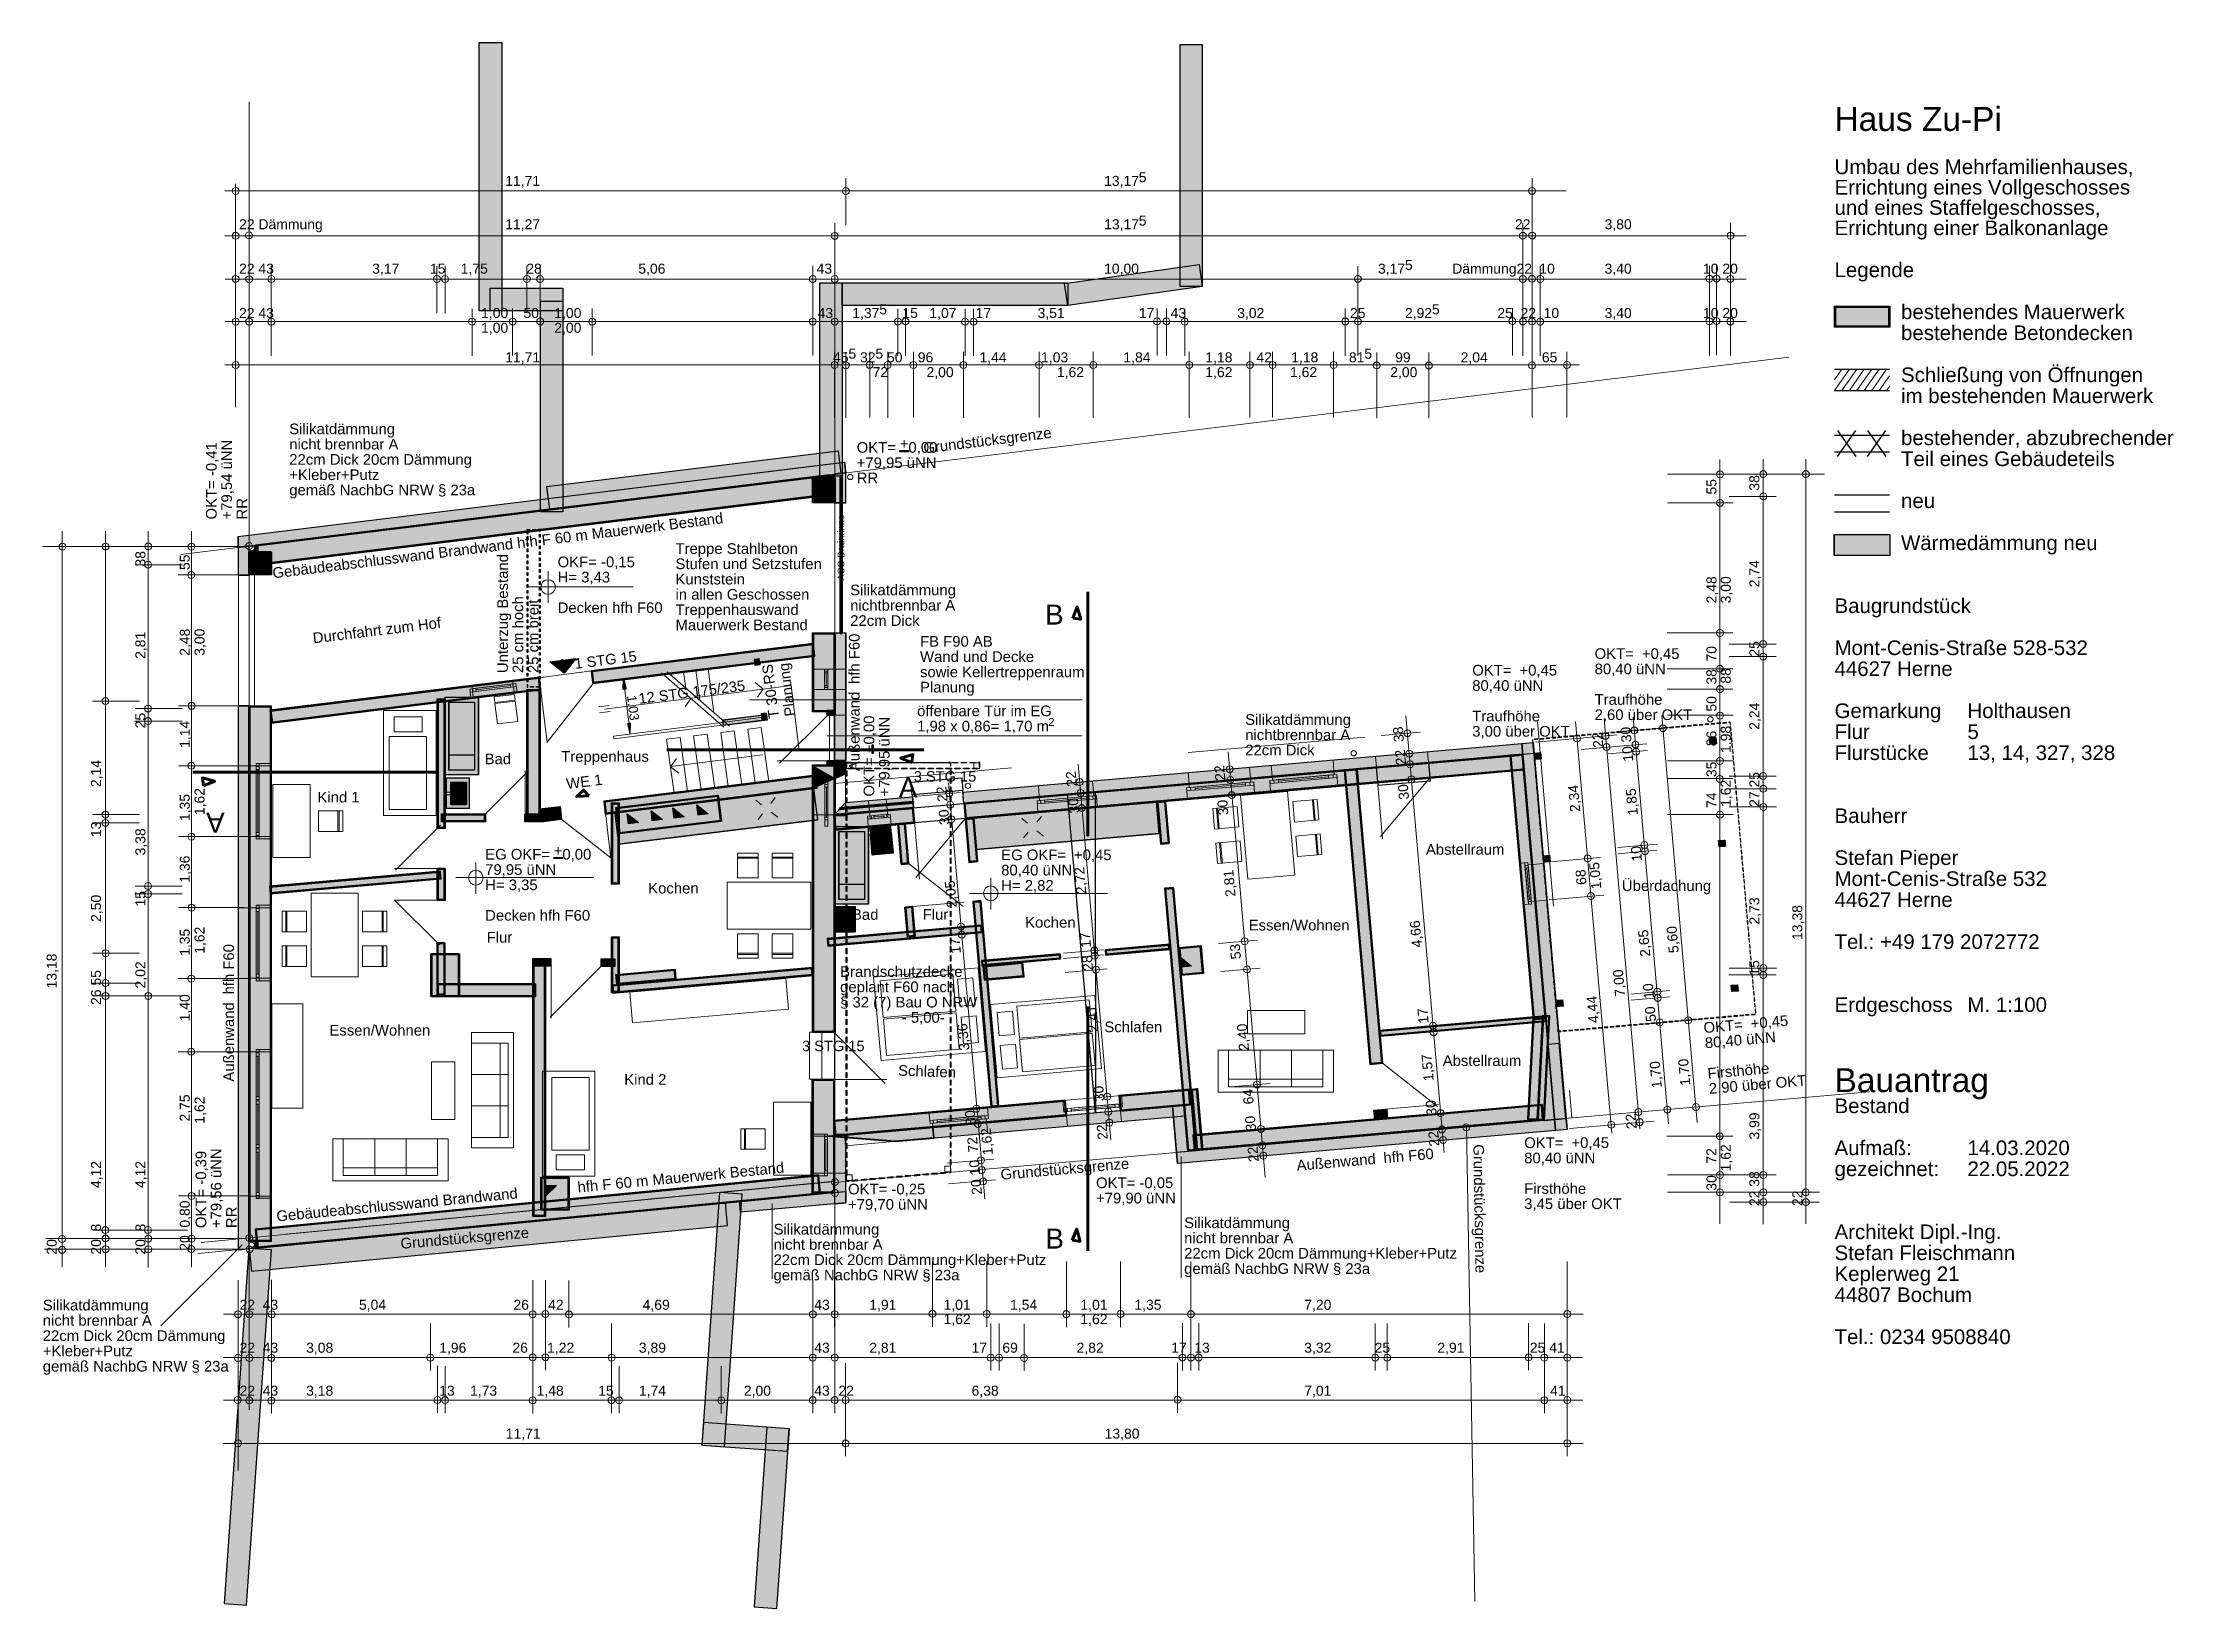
# Model space of a CAD drawing. Header units: millimetres. Extents: x 1002 to 41669, y -151 to 29737.
import ezdxf

# ---------------------------------------------------------------- set-up
doc = ezdxf.new("R2010")
doc.units = ezdxf.units.MM
doc.header["$LTSCALE"] = 50
for name, pattern in [('PDF_35-3_26-5_0-0_0-0', [61.8, 35.3, -26.5, 0, 0]), ('PDF_35-3_35-3_0-0_0-0', [70.6, 35.3, -35.3, 0, 0]), ('PDF_564-4_176-4_70-6_176-4', [987.8, 564.4, -176.4, 70.6, -176.4]), ('PDF_67-7_67-7_0-0_0-0', [135.4, 67.7, -67.7, 0, 0]), ('PDF_70-6_70-6_0-0_0-0', [141.2, 70.6, -70.6, 0, 0])]:
    doc.linetypes.add(name, pattern=pattern)
for name, color, linetype in [('00_Wand_Bestand', 7, 'Continuous'), ('01_Daemmung_neu', 9, 'Continuous'), ('02_Grundstuecksgrenze', 8, 'Continuous'), ('03_Sanitaer', 5, 'Continuous'), ('05_Linien_stark', 7, 'Continuous'), ('06_Linien_fein', 3, 'Continuous'), ('07_Bemassung', 6, 'Continuous'), ('08_Schnittlinie', 1, 'Continuous'), ('10_Text', 7, 'Continuous'), ('12_Plankopf', 140, 'Continuous')]:
    doc.layers.add(name, color=color, linetype=linetype)
doc.styles.add('PLAN', font='arial.ttf')

msp = doc.modelspace()

# ---------------------------------------------------------------- texts
at = {"layer": '07_Bemassung', "style": 'PLAN'}
for s, height, p in [('5', 190, (21923, 27073)), ('11,71', 190.5, (9831, 27002)), ('13,17', 190.5, (21261, 27002)), ('5', 190, (21923, 26244)), ('11,27', 190.5, (9831, 26174)), ('13,17', 190.5, (21261, 26174)), ('22', 190.5, (29102, 26174)), ('3,80', 190.5, (30813, 26174)), ('3,17', 190.5, (7291, 25327)), ('15', 190.5, (8394, 25327)), ('1,75', 190.5, (8982, 25327)), ('28', 190.5, (10233, 25327)), ('5,06', 190.5, (12371, 25327)), ('43', 190.5, (15773, 25327)), ('10,00', 190.5, (21261, 25327)), ('3,17', 190.5, (26488, 25327)), ('5', 190, (27003, 25397)), ('10', 190.5, (29567, 25327)), ('3,40', 190.5, (30813, 25327)), ('1,00', 190.5, (9370, 24480)), ('50', 190.5, (10179, 24480)), ('1,00', 190.5, (10767, 24480)), ('43', 190.5, (15793, 24480)), ('1,37', 190.5, (16455, 24480)), ('5', 190, (16970, 24551)), ('15', 190.5, (17411, 24480)), ('1,07', 190.5, (17926, 24480)), ('17', 190.5, (18809, 24480)), ('3,51', 190.5, (19991, 24480)), ('17', 190.5, (21923, 24480)), ('43', 190.5, (22531, 24480)), ('3,02', 190.5, (23801, 24480)), ('25', 190.5, (25953, 24480)), ('2,92', 190.5, (27003, 24480)), ('5', 190, (27518, 24551)), ('25', 190.5, (28767, 24480)), ('22', 190.5, (29209, 24480)), ('10', 190.5, (29650, 24480)), ('3,40', 190.5, (30813, 24480)), ('1,00', 190.5, (9370, 24198)), ('2,00', 190.5, (10767, 24198)), ('11,71', 190.5, (9831, 23634)), ('45', 190.5, (16087, 23634)), ('5 ', 190.5, (16382, 23704)), ('32', 190.5, (16602, 23634)), ('5 ', 190.5, (16896, 23704)), ('50', 190.5, (17117, 23634)), ('96', 190.5, (17705, 23634)), ('1,44', 190.5, (18882, 23634)), ('1,03', 190.5, (20058, 23634)), ('1,84', 190.5, (21629, 23634)), ('1,18', 190.5, (23193, 23634)), ('42', 190.5, (24169, 23634)), ('1,18', 190.5, (24831, 23634)), ('81', 190.5, (25934, 23634)), ('5', 190, (26228, 23704)), ('99', 190.5, (26816, 23634)), ('2,04', 190.5, (28066, 23634)), ('65', 190.5, (29616, 23634)), ('72', 190.5, (16843, 23351)), ('2,00', 190.5, (17872, 23351)), ('1,62', 190.5, (20359, 23351)), ('1,62', 190.5, (23193, 23351)), ('1,62', 190.5, (24810, 23351)), ('2,00', 190.5, (26722, 23351)), ('0,00', 203.2, (17527, 21908)), ('22', 190.5, (4761, 5549)), ('43', 190.5, (5202, 5549)), ('5,04', 190.5, (7040, 5549)), ('26', 190.5, (9988, 5549)), ('42', 190.5, (10650, 5549)), ('4,69', 190.5, (12454, 5549)), ('43', 190.5, (15729, 5549)), ('1,91', 190.5, (16779, 5549)), ('1,01', 190.5, (18196, 5549)), ('1,54', 190.5, (19466, 5549)), ('1,01', 190.5, (20809, 5549)), ('1,35', 190.5, (21839, 5549)), ('7,20', 190.5, (25081, 5549)), ('1,62', 190.5, (18196, 5275)), ('1,62', 190.5, (20809, 5275)), ('22', 190.5, (4761, 4729)), ('43', 190.5, (5202, 4729)), ('3,08', 190.5, (6031, 4729)), ('1,96', 190.5, (8571, 4729)), ('26', 190.5, (9968, 4729)), ('1,22', 190.5, (10630, 4729)), ('3,89', 190.5, (12381, 4729)), ('43', 190.5, (15729, 4729)), ('2,81', 190.5, (16779, 4729)), ('17', 190.5, (18731, 4729)), ('69', 190.5, (19319, 4729)), ('2,82', 190.5, (20736, 4729)), ('17', 190.5, (22541, 4729)), ('13', 190.5, (22982, 4729)), ('3,32', 190.5, (25081, 4729)), ('25', 190.5, (26424, 4729)), ('2,91', 190.5, (27621, 4729)), ('22', 190.5, (4761, 3909)), ('43', 190.5, (5202, 3909)), ('3,18', 190.5, (6031, 3909)), ('13', 190.5, (8571, 3909)), ('1,73', 190.5, (9159, 3909)), ('1,48', 190.5, (10429, 3909)), ('15', 190.5, (11605, 3909)), ('1,74', 190.5, (12381, 3909)), ('2,00', 190.5, (14386, 3909)), ('43', 190.5, (15729, 3909)), ('22', 190.5, (16191, 3909)), ('6,38', 190.5, (18731, 3909)), ('7,01', 190.5, (25081, 3909)), ('41', 190.5, (29773, 3909)), ('11,71', 190.5, (9841, 3090)), ('13,80', 190.5, (21271, 3090))]:
    msp.add_text(s, height=height, dxfattribs=at).set_placement(p)
for s, height, rotation, p in [('55', 190.5, 90, (32948, 21110)), ('38', 190.5, 90, (33767, 21184)), ('38', 190.5, 90, (2963, 19736)), ('55', 190.5, 90, (3810, 19669)), ('2,48', 190.5, 90, (32948, 19032)), ('3,00', 190.5, 90, (33221, 19032)), ('2,74', 190.5, 90, (33767, 19339)), ('2,81', 190.5, 90, (2963, 17972)), ('2,48', 190.5, 90, (3810, 18032)), ('3,00', 190.5, 90, (4092, 18032)), ('25', 190.5, 90, (33767, 18016)), ('70', 190.5, 90, (32948, 17923)), ('38', 190.5, 90, (32948, 17481)), ('88', 190.5, 90, (33221, 17501)), ('50', 190.5, 90, (32948, 16966)), ('2,24', 190.5, 90, (33767, 16619)), ('25', 190.5, 90, (2963, 16648)), ('1,14', 190.5, 90, (3810, 16274)), ('38', 190.5, 95, (26986, 16394)), ('1,98', 190.5, 90, (33221, 16178)), ('22', 190.5, 95, (30790, 16285)), ('86', 190.5, 90, (32948, 16305)), ('2,14', 190.5, 90, (2116, 15525)), ('22', 190.5, 95, (23577, 15656)), ('22', 190.5, 95, (27025, 15954)), ('35', 190.5, 90, (32948, 15716)), ('1,62', 190.5, 90, (4092, 14990)), ('22', 190.5, 95, (18275, 15252)), ('22', 190.5, 95, (20743, 15544)), ('30', 190.5, 95, (27082, 15295)), ('2,34', 190.5, 95, (30349, 15058)), ('1,85', 190.5, 95, (31451, 14994)), ('1,62', 190.5, 90, (33221, 15148)), ('1,35', 190.5, 90, (3810, 14877)), ('30', 190.5, 95, (18314, 14812)), ('30', 190.5, 95, (20788, 15031)), ('30', 190.5, 95, (23635, 14997)), ('74', 190.5, 90, (32948, 15128)), ('13', 190.5, 90, (2116, 14569)), ('3,38', 190.5, 90, (2963, 14222)), ('10', 190.5, 95, (31528, 14115)), ('1,36', 190.5, 90, (3810, 13701)), ('2,72', 190.5, 95, (20923, 13493)), ('2,81', 190.5, 95, (23771, 13439)), ('68', 190.5, 95, (30470, 13667)), ('1,05', 190.5, 95, (30752, 13584)), ('2,50', 190.5, 90, (2116, 12952)), ('15', 190.5, 90, (2963, 13246)), ('2,05', 190.5, 95, (18452, 13234)), ('2,73', 190.5, 90, (33767, 12902)), ('13,38', 190.5, 90, (34587, 12608)), ('1,35', 190.5, 90, (3810, 12304)), ('1,62', 190.5, 90, (4092, 12343)), ('17', 190.5, 95, (18529, 12355)), ('17', 190.5, 95, (21013, 12467)), ('4,66', 190.5, 95, (27329, 12472)), ('2,65', 190.5, 95, (31687, 12297)), ('5,60', 190.5, 95, (32230, 12365)), ('13,18', 190.5, 90, (1270, 11682)), ('28', 190.5, 95, (21051, 12028)), ('53', 190.5, 95, (23875, 12247)), ('15', 190.5, 90, (33767, 11926)), ('2,02', 190.5, 90, (2963, 11682)), ('7,00', 190.5, 95, (31205, 11537)), ('1,40', 190.5, 90, (3810, 11053)), ('4,44', 190.5, 95, (30701, 11030)), ('10', 190.5, 95, (31758, 11492)), ('3,36', 190.5, 95, (18691, 10504)), ('2,41', 190.5, 95, (21154, 10855)), ('2,40', 190.5, 95, (24028, 10502)), ('17', 190.5, 95, (27456, 11020)), ('50', 190.5, 95, (31796, 11052)), ('1,57', 190.5, 95, (27552, 9921)), ('1,70', 190.5, 95, (31907, 9787)), ('1,70', 190.5, 95, (32451, 9834)), ('30', 190.5, 95, (21269, 9537)), ('2,75', 190.5, 90, (3810, 9142)), ('1,62', 190.5, 90, (4092, 9101)), ('30', 190.5, 95, (18816, 9073)), ('64', 190.5, 95, (24118, 9477)), ('30', 190.5, 95, (27610, 9262)), ('1,62', 190.5, 95, (19140, 8510)), ('22', 190.5, 95, (21333, 8804)), ('30', 190.5, 95, (24163, 8964)), ('22', 190.5, 95, (27661, 8676)), ('22', 190.5, 95, (31427, 9007)), ('3,99', 190.5, 90, (33767, 8798)), ('72', 190.5, 95, (18861, 8560)), ('22', 190.5, 95, (24214, 8378)), ('72', 190.5, 90, (32948, 8337)), ('1,62', 190.5, 90, (33221, 8190)), ('4,12', 190.5, 90, (2116, 7872)), ('4,12', 190.5, 90, (2963, 7872)), ('30', 190.5, 90, (32948, 7822)), ('22', 190.5, 90, (34587, 7528)), ('0,80', 190.5, 90, (3810, 7117)), ('8', 190, 90, (2116, 7043)), ('8', 190, 90, (2963, 7043)), ('20', 190.5, 90, (3810, 6675)), ('20', 190.5, 90, (1270, 6602)), ('20', 190.5, 90, (2116, 6602)), ('20', 190.5, 90, (2963, 6602))]:
    msp.add_text(s, height=height, rotation=rotation, dxfattribs=at).set_placement(p)
at = {"layer": '10_Text', "style": 'PLAN'}
for s, height, p in [('22 Dämmung', 190.5, (4751, 26174)), ('22 43', 190.5, (4751, 25327)), ('Dämmung22', 190.5, (27905, 25327)), ('10 20', 190.5, (32691, 25327)), ('22 43', 190.5, (4751, 24480)), ('10 20', 190.5, (32691, 24480)), ('Silikatdämmung', 203.2, (5709, 22262)), ('nicht brennbar A', 203.2, (5709, 21970)), ('OKT= ', 203.2, (16539, 21908)), ('+', 203, (17362, 21978)), ('22cm Dick 20cm Dämmung', 203.2, (5709, 21679)), ('+Kleber+Putz', 203.2, (5709, 21387)), ('+79,95 üNN', 203.2, (16539, 21616)), ('gemäß NachbG NRW § 23a', 203.2, (5709, 21096)), ('RR', 203.2, (16539, 21325)), ('OKF= -0,15', 203.2, (10831, 19723)), ('Treppe Stahlbeton', 203.2, (13081, 19977)), ('H= 3,43', 203.2, (10831, 19432)), ('Stufen und Setzstufen', 203.2, (13081, 19686)), ('Kunststein', 203.2, (13081, 19394)), ('in allen Geschossen', 203.2, (13081, 19103)), ('Silikatdämmung', 203.2, (16415, 19186)), ('Decken hfh F60', 203.2, (10831, 18849)), ('Treppenhauswand', 203.2, (13081, 18811)), ('Mauerwerk Bestand', 203.2, (13081, 18520)), ('22cm Dick', 203.2, (16415, 18603)), ('nichtbrennbar A', 203.2, (16415, 18894)), ('B', 381, (20135, 18628)), ('FB F90 AB', 203.2, (17748, 18206)), ('Wand und Decke', 203.2, (17748, 17915)), ('OKT=', 203.2, (30623, 17972)), ('+0,45', 203.2, (31525, 17972)), ('sowie Kellertreppenraum', 203.2, (17748, 17623)), ('Planung', 203.2, (17748, 17332)), ('80,40 üNN', 203.2, (28287, 17363)), ('OKT=', 203.2, (28287, 17655)), ('+0,45', 203.2, (29189, 17655)), ('80,40 üNN', 203.2, (30623, 17680)), ('öffenbare Tür im EG', 203.2, (17692, 16879)), ('Traufhöhe', 203.2, (30623, 17097)), ('1,98 x 0,86= 1,70 m', 203.2, (17692, 16588)), ('2', 152, (20195, 16693)), ('Silikatdämmung', 203.2, (23954, 16714)), ('Traufhöhe', 203.2, (28287, 16780)), ('3,00 über OKT', 203.2, (28287, 16489)), ('2,60 über OKT', 203.2, (30623, 16806)), ('22cm Dick', 203.2, (23954, 16131)), ('nichtbrennbar A', 203.2, (23954, 16422)), ('Bad', 203.2, (9438, 15963)), ('Treppenhaus', 203.2, (10900, 16009)), ('A', 381, (17342, 15328)), ('3 STG 15', 199.7, (17628, 15630)), ('Kind 1', 203.2, (6247, 15232)), ('EG OKF= ', 203.2, (9448, 14142)), ('+', 203, (10758, 14212)), ('0,00', 203.2, (10922, 14142)), ('EG OKF=', 203.2, (19297, 14131)), ('+0,45', 203.2, (20685, 14131)), ('Abstellraum', 203.2, (27403, 14235)), ('79,95 üNN', 203.2, (9448, 13850)), ('80,40 üNN', 203.2, (19297, 13839)), ('H= 3,35', 203.2, (9448, 13559)), ('Kochen', 203.2, (12560, 13495)), ('H= 2,82', 203.2, (19297, 13548)), ('Überdachung', 203.2, (31143, 13542)), ('Decken hfh F60', 203.2, (9448, 12976)), ('Bad', 203.2, (16450, 12993)), ('Flur', 203.2, (17798, 12993)), ('Kochen', 203.2, (19754, 12842)), ('Flur', 203.2, (9477, 12559)), ('Essen/Wohnen', 203.2, (24020, 12789)), ('geplant F60 nach', 203.2, (16223, 11611)), ('Brandschutzdecke', 203.2, (16223, 11902)), ('§ 32 (7) Bau O NRW', 203.2, (16223, 11319)), ('Essen/Wohnen', 203.2, (6476, 10783)), ('- 5,00-', 203.2, (17399, 11028)), ('Schlafen', 203.2, (21266, 10847)), ('3 STG 15', 199.7, (15496, 10485)), ('Abstellraum', 203.2, (27724, 10203)), ('Kind 2', 203.2, (12103, 9843)), ('80,40 üNN', 203.2, (29279, 8345)), ('OKT=', 203.2, (29279, 8637)), ('+0,45', 203.2, (30181, 8637)), ('OKT= -0,25', 203.2, (16374, 7751)), ('OKT= -0,05', 203.2, (21107, 7871)), ('+79,90 üNN', 203.2, (21107, 7579)), ('Firsthöhe', 203.2, (29279, 7762)), ('+79,70 üNN', 203.2, (16374, 7459)), ('Silikatdämmung', 203.2, (22789, 7109)), ('3,45 über OKT', 203.2, (29279, 7471)), ('Silikatdämmung', 203.2, (14952, 6985)), ('B', 381, (20140, 6717)), ('nicht brennbar A', 203.2, (22789, 6817)), ('22cm Dick 20cm Dämmung+Kleber+Putz', 203.2, (14952, 6403)), ('nicht brennbar A', 203.2, (14952, 6694)), ('22cm Dick 20cm Dämmung+Kleber+Putz', 203.2, (22789, 6526)), ('gemäß NachbG NRW § 23a', 203.2, (14952, 6111)), ('gemäß NachbG NRW § 23a', 203.2, (22789, 6234)), ('Silikatdämmung', 203.2, (1005, 5536)), ('nicht brennbar A', 203.2, (1005, 5245)), ('22cm Dick 20cm Dämmung', 203.2, (1005, 4953)), ('25 41', 190.5, (29386, 4729)), ('gemäß NachbG NRW § 23a', 203.2, (1005, 4370)), ('+Kleber+Putz', 203.2, (1005, 4662))]:
    msp.add_text(s, height=height, dxfattribs=at).set_placement(p)
for s, height, rotation, p in [('OKT= -0,41', 203.2, 90, (4324, 20634)), ('+79,54 üNN', 203.2, 90, (4616, 20634)), ('Grundstücksgrenze', 203.2, 7, (17825, 21893)), ('RR', 203.2, 90, (4907, 20634)), ('Gebäudeabschlusswand Brandwand hfh F 60 m Mauerwerk Bestand', 203.2, 7, (5402, 19509)), ('ACO Drainrinne', 127, 90, (16302, 19469)), ('Unterzug Bestand', 203.2, 90, (9883, 17702)), ('25 cm hoch', 203.2, 90, (10175, 17702)), ('Durchfahrt zum Hof', 203.2, 7, (6172, 18268)), ('25 cm breit', 203.2, 90, (10466, 17702)), ('hfh F60', 203.2, 90, (16594, 17494)), ('1 STG 15', 199.7, 7.2, (11166, 17781)), ('Planung', 199.7, 97.2, (15370, 16890)), ('12 STG 175/235', 199.66, 7.2, (12389, 17114)), ('T 30-RS', 199.7, 97.2, (15059, 16851)), ('1,03', 177.8, 277, (12154, 17268)), ('Außenwand', 203.2, 90, (16594, 15831)), ('OKT= +0,00', 203.2, 90, (16875, 15345)), ('+79,95 üNN', 203.2, 90, (17167, 15345)), ('10 30', 190.5, 95, (31361, 16020)), ('WE 1', 203.2, 7, (11008, 15487)), ('27 25', 190.5, 90, (33767, 15148)), ('A', 381, 180, (4477, 15040)), ('hfh F60', 203.2, 90, (4655, 11567)), ('26 55', 190.5, 90, (2116, 11367)), ('Außenwand', 203.2, 90, (4655, 9904)), ('OKT=', 203.2, 5, (32711, 10830)), ('+0,45', 203.2, 5, (33610, 10909)), ('80,40 üNN', 203.2, 5, (32737, 10540)), ('Schlafen', 203.2, 358, (17326, 10018)), ('Firsthöhe', 203.2, 5, (32787, 9959)), ('2,90 über OKT', 203.2, 5, (32813, 9669)), ('OKT= -0,39', 203.2, 90, (4124, 7108)), ('+79,56 üNN', 203.2, 90, (4415, 7108)), ('Außenwand', 203.2, 5, (24944, 8201)), ('hfh F60', 203.2, 5, (26601, 8346)), ('Grundstücksgrenze', 203.2, 271, (28307, 8706)), ('hfh F 60 m Mauerwerk Bestand', 203.2, 5.5, (11221, 7787)), ('20 10', 190.5, 95, (18931, 7754)), ('Grundstücksgrenze', 203.2, 5, (19294, 8029)), ('22 38', 190.5, 90, (33767, 7528)), ('Gebäudeabschlusswand Brandwand', 203.2, 5.5, (5474, 7233)), ('RR', 203.2, 90, (4707, 7108)), ('Grundstücksgrenze', 203.2, 5, (7841, 6711))]:
    msp.add_text(s, height=height, rotation=rotation, dxfattribs=at).set_placement(p)
at = {"layer": '12_Plankopf', "style": 'PLAN'}
for s, height, p in [('Haus Zu-Pi', 457, (35202, 28051)), ('Umbau des Mehrfamilienhauses,', 279.4, (35202, 27226)), ('Errichtung eines Vollgeschosses', 279.4, (35202, 26837)), ('und eines Staffelgeschosses,', 279.4, (35202, 26449)), ('Errichtung einer Balkonanlage', 279.4, (35202, 26061)), ('Legende', 279.3, (35202, 25260)), ('bestehendes Mauerwerk', 279.26, (36471, 24458)), ('bestehende Betondecken', 279.26, (36471, 24058)), ('Schließung von Öffnungen', 279.26, (36471, 23256)), ('im bestehenden Mauerwerk', 279.26, (36471, 22855)), ('bestehender, abzubrechender', 279.26, (36471, 22054)), ('Teil eines Gebäudeteils', 279.26, (36471, 21653)), ('neu', 279.3, (36471, 20852)), ('Wärmedämmung neu', 279.26, (36471, 20050)), ('Baugrundstück', 279.26, (35202, 18848)), ('Mont-Cenis-Straße 528-532', 279.26, (35202, 18046)), ('44627 Herne', 279.26, (35202, 17646)), ('Gemarkung', 279.3, (35202, 16844)), ('Holthausen', 279.3, (37739, 16844)), ('Flur', 279.3, (35202, 16443)), ('5', 279, (37739, 16443)), ('Flurstücke', 279.3, (35202, 16043)), ('13, 14, 327, 328', 279.26, (37739, 16043)), ('Bauherr', 279.3, (35202, 14840)), ('Stefan Pieper', 279.26, (35202, 14039)), ('Mont-Cenis-Straße 532', 279.26, (35202, 13638)), ('44627 Herne', 279.26, (35202, 13237)), ('Tel.: +49 179 2072772', 279.26, (35202, 12436)), ('Erdgeschoss', 279.26, (35202, 11234)), ('M. 1:100', 279.3, (37739, 11234)), ('Bauantrag', 457, (35202, 9703)), ('Bestand', 279.3, (35202, 9303)), ('Aufmaß:', 279.3, (35202, 8501)), ('14.03.2020', 279.3, (37739, 8501)), ('gezeichnet:', 279.26, (35202, 8100)), ('22.05.2022', 279.3, (37739, 8100)), ('Architekt Dipl.-Ing.', 279.26, (35202, 6898)), ('Stefan Fleischmann', 279.26, (35202, 6497)), ('Keplerweg 21', 279.26, (35202, 6097)), ('44807 Bochum', 279.26, (35202, 5696)), ('Tel.: 0234 9508840', 279.26, (35202, 4894))]:
    msp.add_text(s, height=height, dxfattribs=at).set_placement(p)

# ---------------------------------------------------------------- hatches: boundary and pattern name
at = {"layer": '00_Wand_Bestand'}
for points in [[(17362, 21949), (17527, 21949), (17527, 21928), (17362, 21928)], [(5067, 20145), (5114, 19763), (16059, 21107), (16012, 21489)], [(15697, 21438), (16126, 21438), (16126, 20952), (15697, 20952)], [(16118, 21489), (16118, 21192), (15840, 21192), (15840, 21465)], [(4939, 20019), (5368, 20019), (5368, 19575), (4939, 19575)], [(5055, 20137), (5109, 20137), (5109, 19988), (5055, 19988)], [(15696, 18471), (16126, 18471), (16126, 16961), (15696, 16961)], [(10959, 17702), (10681, 17919), (11177, 17980)], [(11469, 17747), (11500, 17502), (15741, 18023), (15710, 18268)], [(14694, 17867), (14680, 17976), (14581, 17964), (14595, 17855)], [(5339, 16994), (5370, 16749), (10513, 17380), (10483, 17626)], [(12089, 17598), (12142, 17398), (12085, 17391)], [(8534, 17210), (8685, 17210), (8685, 14733), (8534, 14733)], [(10246, 17388), (10496, 17388), (10496, 14888), (10246, 14888)], [(4938, 17077), (5367, 17077), (5367, 6852), (4938, 6852)], [(12218, 16537), (12222, 16743), (12165, 16736)], [(14834, 16812), (14822, 16908), (13978, 16802), (13991, 16705)], [(14834, 16812), (14819, 16934), (14715, 16921), (14731, 16799)], [(15977, 16994), (16126, 16994), (16126, 16894), (15977, 16894)], [(16835, 16333), (16855, 16333), (16855, 16169), (16835, 16169)], [(32828, 16345), (32818, 16464), (32937, 16475), (32948, 16355)], [(15696, 15950), (16126, 15950), (16126, 10842), (15696, 10842)], [(16122, 15689), (15698, 15501), (15698, 15933)], [(15977, 16035), (16126, 16035), (16126, 15934), (15977, 15934)], [(16372, 15996), (16338, 15996), (16338, 15901), (16349, 15901), (16349, 15986), (16372, 15986)], [(16436, 15996), (16338, 15996), (16338, 15901), (16349, 15901), (16349, 15986), (16436, 15986)], [(16377, 15887), (16483, 15887), (16483, 15877), (16377, 15877)], [(16435, 15996), (16541, 15996), (16541, 15986), (16435, 15986)], [(16500, 15996), (16605, 15996), (16605, 15986), (16500, 15986)], [(16547, 15887), (16652, 15887), (16652, 15877), (16547, 15877)], [(16605, 15996), (16711, 15996), (16711, 15986), (16605, 15986)], [(16669, 15996), (16775, 15996), (16775, 15986), (16669, 15986)], [(16716, 15887), (16822, 15887), (16822, 15877), (16716, 15877)], [(16774, 15996), (16880, 15996), (16880, 15986), (16774, 15986)], [(16838, 15996), (16944, 15996), (16944, 15986), (16838, 15986)], [(16885, 15887), (16991, 15887), (16991, 15877), (16885, 15877)], [(16943, 15996), (17049, 15996), (17049, 15986), (16943, 15986)], [(17008, 15996), (17113, 15996), (17113, 15986), (17008, 15986)], [(17055, 15887), (17160, 15887), (17160, 15877), (17055, 15877)], [(17113, 15996), (17219, 15996), (17219, 15986), (17113, 15986)], [(17177, 15996), (17283, 15996), (17283, 15986), (17177, 15986)], [(17224, 15887), (17330, 15887), (17330, 15877), (17224, 15877)], [(17282, 15996), (17388, 15996), (17388, 15986), (17282, 15986)], [(17346, 15996), (17452, 15996), (17452, 15986), (17346, 15986)], [(17393, 15887), (17499, 15887), (17499, 15877), (17393, 15877)], [(17451, 15996), (17557, 15996), (17557, 15986), (17451, 15986)], [(17516, 15996), (17621, 15996), (17621, 15986), (17516, 15986)], [(17563, 15887), (17668, 15887), (17668, 15877), (17563, 15877)], [(17621, 15996), (17727, 15996), (17727, 15986), (17621, 15986)], [(17685, 15996), (17791, 15996), (17791, 15986), (17685, 15986)], [(17732, 15887), (17838, 15887), (17838, 15877), (17732, 15877)], [(17790, 15996), (17896, 15996), (17896, 15986), (17790, 15986)], [(17854, 15996), (17960, 15996), (17960, 15986), (17854, 15986)], [(17901, 15887), (18007, 15887), (18007, 15877), (17901, 15877)], [(17959, 15996), (18065, 15996), (18065, 15986), (17959, 15986)], [(18024, 15996), (18129, 15996), (18129, 15986), (18024, 15986)], [(18071, 15887), (18176, 15887), (18176, 15877), (18071, 15877)], [(18129, 15996), (18235, 15996), (18235, 15986), (18129, 15986)], [(18193, 15996), (18299, 15996), (18299, 15986), (18193, 15986)], [(18240, 15887), (18346, 15887), (18346, 15877), (18240, 15877)], [(18338, 15931), (18338, 15996), (18298, 15996), (18298, 15986), (18328, 15986), (18328, 15931)], [(18328, 15867), (18338, 15867), (18338, 15761), (18328, 15761)], [(18362, 15996), (18468, 15996), (18468, 15986), (18362, 15986)], [(18409, 15887), (18515, 15887), (18515, 15877), (18409, 15877)], [(18532, 15996), (18637, 15996), (18637, 15986), (18532, 15986)], [(18579, 15887), (18684, 15887), (18684, 15877), (18579, 15877)], [(18583, 15220), (18609, 14921), (26115, 15578), (26089, 15877)], [(18701, 15996), (18807, 15996), (18807, 15986), (18701, 15986)], [(18748, 15887), (18854, 15887), (18854, 15877), (18748, 15877)], [(18887, 15907), (18887, 15996), (18870, 15996), (18870, 15986), (18876, 15986), (18876, 15907)], [(26333, 10231), (26581, 10253), (26089, 15877), (25841, 15856)], [(26072, 15876), (26099, 15575), (29282, 15853), (29256, 16154)], [(29257, 16156), (29008, 16135), (29449, 11086), (29699, 11108)], [(29483, 16053), (29473, 16172), (29593, 16183), (29603, 16063)], [(11710, 15259), (11741, 15011), (15784, 15508), (15754, 15756)], [(16338, 15838), (16349, 15838), (16349, 15732), (16338, 15732)], [(16338, 15668), (16349, 15668), (16349, 15562), (16338, 15562)], [(16338, 15499), (16349, 15499), (16349, 15393), (16338, 15393)], [(18328, 15698), (18338, 15698), (18338, 15592), (18328, 15592)], [(18328, 15528), (18338, 15528), (18338, 15423), (18328, 15423)], [(10877, 15157), (10908, 14909), (10507, 14860), (10476, 15108)], [(11860, 15224), (12007, 15224), (12007, 13673), (11860, 13673)], [(13897, 15374), (13958, 14874), (12004, 14634), (11943, 15134)], [(12638, 14881), (12614, 15075), (12831, 14905)], [(13056, 14935), (13033, 15128), (13249, 14959)], [(13513, 14992), (13489, 15185), (13706, 15016)], [(16096, 15002), (16122, 14704), (17647, 14838), (17621, 15136)], [(16338, 15330), (16349, 15330), (16349, 15224), (16338, 15224)], [(16338, 15160), (16349, 15160), (16349, 15054), (16338, 15054)], [(18328, 15359), (18338, 15359), (18338, 15253), (18328, 15253)], [(18328, 15190), (18338, 15190), (18338, 15084), (18328, 15084)], [(22338, 14436), (22506, 14451), (22435, 15262), (22267, 15248)], [(8613, 15016), (9456, 15016), (9456, 14864), (8613, 14864)], [(10208, 15012), (10538, 15012), (10538, 14863), (10208, 14863)], [(12181, 14824), (12157, 15017), (12374, 14848)], [(16338, 14991), (16349, 14991), (16349, 14885), (16338, 14885)], [(16338, 14822), (16349, 14822), (16349, 14716), (16338, 14716)], [(16338, 14652), (16349, 14652), (16349, 14546), (16338, 14546)], [(17385, 14049), (17534, 14062), (17466, 14840), (17317, 14827)], [(18328, 15020), (18338, 15020), (18338, 14915), (18328, 14915)], [(18328, 14851), (18338, 14851), (18338, 14745), (18328, 14745)], [(18328, 14682), (18338, 14682), (18338, 14576), (18328, 14576)], [(18680, 14088), (18849, 14103), (18776, 14937), (18607, 14923)], [(16338, 14483), (16349, 14483), (16349, 14377), (16338, 14377)], [(16338, 14314), (16349, 14314), (16349, 14208), (16338, 14208)], [(18328, 14512), (18338, 14512), (18338, 14407), (18328, 14407)], [(18328, 14343), (18338, 14343), (18338, 14237), (18328, 14237)], [(32999, 14385), (32989, 14505), (33108, 14515), (33119, 14396)], [(5334, 13634), (5346, 13488), (8608, 13774), (8595, 13920)], [(8532, 13975), (8683, 13975), (8683, 13360), (8532, 13360)], [(10758, 14182), (10922, 14182), (10922, 14162), (10758, 14162)], [(16338, 14144), (16349, 14144), (16349, 14038), (16338, 14038)], [(16338, 13975), (16349, 13975), (16349, 13869), (16338, 13869)], [(18328, 14174), (18338, 14174), (18338, 14068), (18328, 14068)], [(18328, 14004), (18338, 14004), (18338, 13899), (18328, 13899)], [(18328, 13835), (18338, 13835), (18338, 13729), (18328, 13729)], [(29654, 14094), (29643, 14214), (29763, 14224), (29773, 14105)], [(16338, 13806), (16349, 13806), (16349, 13700), (16338, 13700)], [(16338, 13636), (16349, 13636), (16349, 13530), (16338, 13530)], [(16338, 13467), (16349, 13467), (16349, 13361), (16338, 13361)], [(18328, 13666), (18338, 13666), (18338, 13560), (18328, 13560)], [(18328, 13496), (18338, 13496), (18338, 13391), (18328, 13391)], [(22853, 8578), (23027, 8594), (22588, 13612), (22414, 13597)], [(16338, 13298), (16349, 13298), (16349, 13192), (16338, 13192)], [(16338, 13128), (16349, 13128), (16349, 13022), (16338, 13022)], [(17457, 13236), (17607, 13250), (17657, 12676), (17507, 12663)], [(18328, 13327), (18338, 13327), (18338, 13221), (18328, 13221)], [(18328, 13158), (18338, 13158), (18338, 13052), (18328, 13052)], [(19102, 9416), (19254, 9430), (18911, 13358), (18758, 13344)], [(11860, 12667), (12007, 12667), (12007, 11606), (11860, 11606)], [(15976, 12635), (15989, 12490), (18938, 12748), (18925, 12893)], [(16338, 12959), (16349, 12959), (16349, 12853), (16338, 12853)], [(16338, 12790), (16349, 12790), (16349, 12684), (16338, 12684)], [(16338, 12620), (16349, 12620), (16349, 12514), (16338, 12514)], [(18328, 12988), (18338, 12988), (18338, 12883), (18328, 12883)], [(18328, 12819), (18338, 12819), (18338, 12713), (18328, 12713)], [(18328, 12650), (18338, 12650), (18338, 12544), (18328, 12544)], [(8412, 12346), (8959, 12346), (8959, 11526), (8412, 11526)], [(8530, 12556), (8681, 12556), (8681, 11552), (8530, 11552)], [(10358, 12254), (10702, 12254), (10702, 12109), (10358, 12109)], [(10358, 12252), (10600, 12252), (10600, 7329), (10358, 7329)], [(11659, 12248), (11926, 12248), (11926, 12102), (11659, 12102)], [(16338, 12451), (16349, 12451), (16349, 12345), (16338, 12345)], [(16338, 12282), (16349, 12282), (16349, 12176), (16338, 12176)], [(18328, 12480), (18338, 12480), (18338, 12375), (18328, 12375)], [(18328, 12311), (18338, 12311), (18338, 12205), (18328, 12205)], [(18920, 12214), (18929, 12113), (20432, 12245), (20424, 12346)], [(21282, 12421), (21290, 12320), (22517, 12427), (22508, 12528)], [(22687, 12463), (23113, 12501), (23159, 11969), (22733, 11932)], [(22734, 12088), (22717, 12281), (22928, 12105)], [(11868, 11748), (11881, 11595), (15710, 11930), (15697, 12083)], [(13074, 12048), (13090, 11855), (11961, 11756), (11944, 11949)], [(16338, 12112), (16349, 12112), (16349, 12006), (16338, 12006)], [(16338, 11943), (16349, 11943), (16349, 11837), (16338, 11837)], [(18328, 12142), (18338, 12142), (18338, 12036), (18328, 12036)], [(18328, 11972), (18338, 11972), (18338, 11867), (18328, 11867)], [(18328, 11803), (18338, 11803), (18338, 11697), (18328, 11697)], [(19734, 11905), (19710, 12181), (18948, 12115), (18972, 11839)], [(8533, 11773), (10411, 11773), (10411, 11527), (8533, 11527)], [(16338, 11774), (16349, 11774), (16349, 11668), (16338, 11668)], [(16338, 11604), (16349, 11604), (16349, 11498), (16338, 11498)], [(16338, 11435), (16349, 11435), (16349, 11329), (16338, 11329)], [(18328, 11634), (18338, 11634), (18338, 11528), (18328, 11528)], [(18328, 11464), (18338, 11464), (18338, 11359), (18328, 11359)], [(29900, 11335), (29890, 11454), (30009, 11465), (30020, 11345)], [(33243, 11623), (33232, 11742), (33352, 11753), (33362, 11633)], [(16338, 11266), (16349, 11266), (16349, 11160), (16338, 11160)], [(16338, 11096), (16349, 11096), (16349, 10990), (16338, 10990)], [(18328, 11295), (18338, 11295), (18338, 11189), (18328, 11189)], [(18328, 11126), (18338, 11126), (18338, 11020), (18328, 11020)], [(26526, 10766), (26516, 10885), (29694, 11163), (29705, 11044)], [(29644, 11124), (29446, 11135), (29344, 9180), (29541, 9169)], [(29769, 11157), (29629, 11164), (29524, 9169), (29664, 9161)], [(16338, 10927), (16349, 10927), (16349, 10821), (16338, 10821)], [(16338, 10758), (16349, 10758), (16349, 10652), (16338, 10652)], [(16338, 10588), (16349, 10588), (16349, 10482), (16338, 10482)], [(18328, 10956), (18338, 10956), (18338, 10851), (18328, 10851)], [(18328, 10787), (18338, 10787), (18338, 10681), (18328, 10681)], [(18328, 10618), (18338, 10618), (18338, 10512), (18328, 10512)], [(16338, 10419), (16349, 10419), (16349, 10313), (16338, 10313)], [(16338, 10250), (16349, 10250), (16349, 10144), (16338, 10144)], [(18328, 10448), (18338, 10448), (18338, 10343), (18328, 10343)], [(18328, 10279), (18338, 10279), (18338, 10173), (18328, 10173)], [(15688, 9948), (16118, 9948), (16118, 7774), (15688, 7774)], [(16338, 10080), (16349, 10080), (16349, 9974), (16338, 9974)], [(16338, 9911), (16349, 9911), (16349, 9805), (16338, 9805)], [(18328, 10110), (18338, 10110), (18338, 10004), (18328, 10004)], [(18328, 9940), (18338, 9940), (18338, 9835), (18328, 9835)], [(18328, 9771), (18338, 9771), (18338, 9665), (18328, 9665)], [(23145, 8596), (23026, 8586), (22923, 9760), (23042, 9770)], [(16097, 9164), (16123, 8864), (20547, 9251), (20521, 9551)], [(16338, 9742), (16349, 9742), (16349, 9636), (16338, 9636)], [(16338, 9572), (16349, 9572), (16349, 9466), (16338, 9466)], [(16338, 9403), (16349, 9403), (16349, 9297), (16338, 9297)], [(18328, 9602), (18338, 9602), (18338, 9496), (18328, 9496)], [(18328, 9432), (18338, 9432), (18338, 9327), (18328, 9327)], [(21542, 9640), (21569, 9341), (22917, 9459), (22890, 9758)], [(22957, 8887), (22983, 8588), (29649, 9171), (29623, 9470)], [(26410, 9359), (26657, 9381), (26673, 9200), (26425, 9178)], [(16338, 9234), (16349, 9234), (16349, 9128), (16338, 9128)], [(16338, 9064), (16349, 9064), (16349, 8958), (16338, 8958)], [(18328, 9263), (18338, 9263), (18338, 9157), (18328, 9157)], [(18328, 9094), (18338, 9094), (18338, 8988), (18328, 8988)], [(16338, 8895), (16349, 8895), (16349, 8789), (16338, 8789)], [(16338, 8726), (16349, 8726), (16349, 8620), (16338, 8620)], [(16338, 8556), (16349, 8556), (16349, 8450), (16338, 8450)], [(18328, 8924), (18338, 8924), (18338, 8819), (18328, 8819)], [(18328, 8755), (18338, 8755), (18338, 8649), (18328, 8649)], [(18328, 8586), (18338, 8586), (18338, 8480), (18328, 8480)], [(16338, 8387), (16349, 8387), (16349, 8281), (16338, 8281)], [(16338, 8218), (16349, 8218), (16349, 8112), (16338, 8112)], [(17910, 8132), (17909, 8142), (17804, 8133), (17805, 8123)], [(18079, 8146), (18078, 8157), (17973, 8148), (17973, 8137)], [(18248, 8161), (18247, 8171), (18141, 8162), (18142, 8152)], [(18338, 8169), (18338, 8247), (18328, 8247), (18328, 8178), (18310, 8177), (18311, 8166)], [(18328, 8416), (18338, 8416), (18338, 8311), (18328, 8311)], [(5058, 7089), (5093, 6725), (15847, 7760), (15811, 8125)], [(10512, 8077), (11051, 8077), (11051, 7452), (10512, 7452)], [(10614, 7922), (10809, 7922), (10614, 7727)], [(16338, 8048), (16338, 7996), (16392, 8001), (16391, 8011), (16349, 8008), (16349, 8048)], [(16561, 8015), (16560, 8026), (16454, 8017), (16455, 8006)], [(16729, 8030), (16728, 8041), (16623, 8031), (16624, 8021)], [(16898, 8045), (16897, 8055), (16792, 8046), (16793, 8035)], [(17067, 8059), (17066, 8070), (16960, 8061), (16961, 8050)], [(17235, 8074), (17234, 8084), (17129, 8075), (17130, 8065)], [(17404, 8088), (17403, 8099), (17298, 8090), (17299, 8079)], [(17573, 8103), (17572, 8113), (17466, 8104), (17467, 8094)], [(17742, 8117), (17741, 8128), (17635, 8119), (17636, 8108)], [(5056, 6879), (5110, 6879), (5110, 6730), (5056, 6730)]]:
    msp.add_hatch(color=7, dxfattribs=at).paths.add_polyline_path(points)
at = {"layer": '01_Daemmung_neu'}
for points in [[(16331, 21519), (4735, 20095), (4733, 20310), (16304, 21731)], [(16331, 20952), (16331, 21527), (16118, 21503), (16118, 20952)], [(4947, 19571), (4947, 20129), (4734, 20105), (4734, 19571)], [(16114, 18472), (16332, 18472), (16332, 16032), (16114, 16032)], [(4734, 17077), (4734, 6693), (4947, 6713), (4947, 17077)], [(29469, 16165), (18581, 15213), (18563, 15426), (29450, 16378)], [(29879, 8971), (29232, 16360), (29450, 16379), (30096, 8990)], [(16119, 16035), (16119, 15690), (16332, 15782), (16332, 16035)], [(17624, 15129), (16115, 14997), (16327, 15230), (17606, 15341)], [(30070, 9192), (29663, 9157), (29740, 10617), (29943, 10635)], [(22803, 9242), (18016, 8824), (17997, 9041), (22784, 9460)], [(22783, 9459), (22861, 8567), (22644, 8548), (22565, 9440)], [(17997, 9037), (15987, 8861), (17275, 8759), (18016, 8824)], [(30096, 8990), (22662, 8340), (22643, 8557), (30077, 9208)], [(16116, 8895), (16116, 7572), (16330, 7589), (16330, 8895)], [(14302, 7626), (16329, 7804), (16331, 7589), (14320, 7414)]]:
    msp.add_hatch(color=7, dxfattribs=at).paths.add_polyline_path(points)
at = {"layer": '02_Grundstuecksgrenze'}
for points in [[(9335, 29737), (9764, 29737), (9764, 24618), (9335, 24618)], [(22711, 29703), (23133, 29703), (23133, 25082), (22711, 25082)], [(23135, 25081), (20567, 24720), (20508, 25139), (23077, 25499)], [(9543, 25049), (10933, 25049), (10933, 24619), (9543, 24619)], [(15833, 25148), (16263, 25148), (16263, 21463), (15833, 21463)], [(16263, 25148), (20568, 25148), (20568, 24718), (16263, 24718)], [(10502, 24799), (10932, 24799), (10932, 20779), (10502, 20779)], [(16190, 21941), (10621, 21257), (10674, 20830), (16242, 21514)], [(13923, 7786), (13586, 2965), (14015, 2935), (14352, 7756)], [(14035, 7587), (4946, 6712), (4987, 6284), (14076, 7159)], [(4940, 6721), (4466, -59), (4894, -89), (5369, 6691)], [(15249, 3279), (13614, 3394), (13584, 2965), (15219, 2850)], [(14825, 3308), (14585, -121), (15014, -151), (15254, 3278)]]:
    msp.add_hatch(color=7, dxfattribs=at).paths.add_polyline_path(points)
at = {"layer": '03_Sanitaer'}
for points in [[(8684, 17241), (9320, 17241), (9320, 15762), (8684, 15762)], [(8754, 17150), (9245, 17150), (9245, 15849), (8754, 15849)], [(8754, 17150), (9245, 17150), (9245, 16135), (8754, 16135)], [(8713, 15703), (9143, 15703), (9143, 15119), (8713, 15119)], [(8713, 15703), (9143, 15703), (9143, 15119), (8713, 15119)], [(8791, 15620), (9090, 15620), (9090, 15195), (8791, 15195)], [(8791, 15620), (9090, 15620), (9090, 15195), (8791, 15195)], [(15723, 15497), (11923, 15031), (11995, 14437), (15796, 14904)], [(22262, 15237), (18770, 14931), (18822, 14336), (22314, 14641)], [(16129, 14772), (16765, 14772), (16765, 13293), (16129, 13293)], [(16199, 14681), (16690, 14681), (16690, 13380), (16199, 13380)], [(16199, 14681), (16690, 14681), (16690, 13666), (16199, 13666)], [(17190, 14776), (16792, 14741), (16800, 14641), (17199, 14675)], [(17235, 14262), (16837, 14227), (16802, 14625), (17200, 14660)], [(16149, 13248), (16508, 13248), (16508, 12761), (16149, 12761)], [(16149, 13248), (16508, 13248), (16508, 12761), (16149, 12761)], [(16214, 13178), (16463, 13178), (16463, 12824), (16214, 12824)], [(16214, 13178), (16463, 13178), (16463, 12824), (16214, 12824)]]:
    msp.add_hatch(color=7, dxfattribs=at).paths.add_polyline_path(points)
at = {"layer": '12_Plankopf'}
for points in [[(35203, 24705), (36256, 24705), (36256, 24305), (35203, 24305)], [(35197, 20345), (36259, 20345), (36259, 19945), (35197, 19945)]]:
    msp.add_hatch(color=7, dxfattribs=at).paths.add_polyline_path(points)

# ---------------------------------------------------------------- linework, layer by layer
at = {"layer": '00_Wand_Bestand'}
for points in [[(17362, 21949), (17527, 21949), (17527, 21928), (17362, 21928)], [(5067, 20145), (5114, 19763), (16059, 21107), (16012, 21489)], [(15697, 21438), (16126, 21438), (16126, 20952), (15697, 20952)], [(16118, 21489), (16118, 21192), (15840, 21192), (15840, 21465)], [(4939, 20019), (5368, 20019), (5368, 19575), (4939, 19575)], [(5055, 20137), (5109, 20137), (5109, 19988), (5055, 19988)], [(15696, 18471), (16126, 18471), (16126, 16961), (15696, 16961)], [(10959, 17702), (10681, 17919), (11177, 17980)], [(11469, 17747), (11500, 17502), (15741, 18023), (15710, 18268)], [(14694, 17867), (14680, 17976), (14581, 17964), (14595, 17855)], [(5339, 16994), (5370, 16749), (10513, 17380), (10483, 17626)], [(12089, 17598), (12142, 17398), (12085, 17391)], [(8534, 17210), (8685, 17210), (8685, 14733), (8534, 14733)], [(10246, 17388), (10496, 17388), (10496, 14888), (10246, 14888)], [(4938, 17077), (5367, 17077), (5367, 6852), (4938, 6852)], [(12218, 16537), (12222, 16743), (12165, 16736)], [(14834, 16812), (14822, 16908), (13978, 16802), (13991, 16705)], [(14834, 16812), (14819, 16934), (14715, 16921), (14731, 16799)], [(15977, 16994), (16126, 16994), (16126, 16894), (15977, 16894)], [(16835, 16333), (16855, 16333), (16855, 16169), (16835, 16169)], [(32828, 16345), (32818, 16464), (32937, 16475), (32948, 16355)], [(15696, 15950), (16126, 15950), (16126, 10842), (15696, 10842)], [(16122, 15689), (15698, 15501), (15698, 15933)], [(15977, 16035), (16126, 16035), (16126, 15934), (15977, 15934)], [(16372, 15996), (16338, 15996), (16338, 15901), (16349, 15901), (16349, 15986), (16372, 15986)], [(16436, 15996), (16338, 15996), (16338, 15901), (16349, 15901), (16349, 15986), (16436, 15986)], [(16377, 15887), (16483, 15887), (16483, 15877), (16377, 15877)], [(16435, 15996), (16541, 15996), (16541, 15986), (16435, 15986)], [(16500, 15996), (16605, 15996), (16605, 15986), (16500, 15986)], [(16547, 15887), (16652, 15887), (16652, 15877), (16547, 15877)], [(16605, 15996), (16711, 15996), (16711, 15986), (16605, 15986)], [(16669, 15996), (16775, 15996), (16775, 15986), (16669, 15986)], [(16716, 15887), (16822, 15887), (16822, 15877), (16716, 15877)], [(16774, 15996), (16880, 15996), (16880, 15986), (16774, 15986)], [(16838, 15996), (16944, 15996), (16944, 15986), (16838, 15986)], [(16885, 15887), (16991, 15887), (16991, 15877), (16885, 15877)], [(16943, 15996), (17049, 15996), (17049, 15986), (16943, 15986)], [(17008, 15996), (17113, 15996), (17113, 15986), (17008, 15986)], [(17055, 15887), (17160, 15887), (17160, 15877), (17055, 15877)], [(17113, 15996), (17219, 15996), (17219, 15986), (17113, 15986)], [(17177, 15996), (17283, 15996), (17283, 15986), (17177, 15986)], [(17224, 15887), (17330, 15887), (17330, 15877), (17224, 15877)], [(17282, 15996), (17388, 15996), (17388, 15986), (17282, 15986)], [(17346, 15996), (17452, 15996), (17452, 15986), (17346, 15986)], [(17393, 15887), (17499, 15887), (17499, 15877), (17393, 15877)], [(17451, 15996), (17557, 15996), (17557, 15986), (17451, 15986)], [(17516, 15996), (17621, 15996), (17621, 15986), (17516, 15986)], [(17563, 15887), (17668, 15887), (17668, 15877), (17563, 15877)], [(17621, 15996), (17727, 15996), (17727, 15986), (17621, 15986)], [(17685, 15996), (17791, 15996), (17791, 15986), (17685, 15986)], [(17732, 15887), (17838, 15887), (17838, 15877), (17732, 15877)], [(17790, 15996), (17896, 15996), (17896, 15986), (17790, 15986)], [(17854, 15996), (17960, 15996), (17960, 15986), (17854, 15986)], [(17901, 15887), (18007, 15887), (18007, 15877), (17901, 15877)], [(17959, 15996), (18065, 15996), (18065, 15986), (17959, 15986)], [(18024, 15996), (18129, 15996), (18129, 15986), (18024, 15986)], [(18071, 15887), (18176, 15887), (18176, 15877), (18071, 15877)], [(18129, 15996), (18235, 15996), (18235, 15986), (18129, 15986)], [(18193, 15996), (18299, 15996), (18299, 15986), (18193, 15986)], [(18240, 15887), (18346, 15887), (18346, 15877), (18240, 15877)], [(18338, 15931), (18338, 15996), (18298, 15996), (18298, 15986), (18328, 15986), (18328, 15931)], [(18328, 15867), (18338, 15867), (18338, 15761), (18328, 15761)], [(18362, 15996), (18468, 15996), (18468, 15986), (18362, 15986)], [(18409, 15887), (18515, 15887), (18515, 15877), (18409, 15877)], [(18532, 15996), (18637, 15996), (18637, 15986), (18532, 15986)], [(18579, 15887), (18684, 15887), (18684, 15877), (18579, 15877)], [(18583, 15220), (18609, 14921), (26115, 15578), (26089, 15877)], [(18701, 15996), (18807, 15996), (18807, 15986), (18701, 15986)], [(18748, 15887), (18854, 15887), (18854, 15877), (18748, 15877)], [(18887, 15907), (18887, 15996), (18870, 15996), (18870, 15986), (18876, 15986), (18876, 15907)], [(26333, 10231), (26581, 10253), (26089, 15877), (25841, 15856)], [(26072, 15876), (26099, 15575), (29282, 15853), (29256, 16154)], [(29257, 16156), (29008, 16135), (29449, 11086), (29699, 11108)], [(29483, 16053), (29473, 16172), (29593, 16183), (29603, 16063)], [(11710, 15259), (11741, 15011), (15784, 15508), (15754, 15756)], [(16338, 15838), (16349, 15838), (16349, 15732), (16338, 15732)], [(16338, 15668), (16349, 15668), (16349, 15562), (16338, 15562)], [(16338, 15499), (16349, 15499), (16349, 15393), (16338, 15393)], [(18328, 15698), (18338, 15698), (18338, 15592), (18328, 15592)], [(18328, 15528), (18338, 15528), (18338, 15423), (18328, 15423)], [(10877, 15157), (10908, 14909), (10507, 14860), (10476, 15108)], [(11860, 15224), (12007, 15224), (12007, 13673), (11860, 13673)], [(13897, 15374), (13958, 14874), (12004, 14634), (11943, 15134)], [(12638, 14881), (12614, 15075), (12831, 14905)], [(13056, 14935), (13033, 15128), (13249, 14959)], [(13513, 14992), (13489, 15185), (13706, 15016)], [(16096, 15002), (16122, 14704), (17647, 14838), (17621, 15136)], [(16338, 15330), (16349, 15330), (16349, 15224), (16338, 15224)], [(16338, 15160), (16349, 15160), (16349, 15054), (16338, 15054)], [(18328, 15359), (18338, 15359), (18338, 15253), (18328, 15253)], [(18328, 15190), (18338, 15190), (18338, 15084), (18328, 15084)], [(22338, 14436), (22506, 14451), (22435, 15262), (22267, 15248)], [(8613, 15016), (9456, 15016), (9456, 14864), (8613, 14864)], [(10208, 15012), (10538, 15012), (10538, 14863), (10208, 14863)], [(12181, 14824), (12157, 15017), (12374, 14848)], [(16338, 14991), (16349, 14991), (16349, 14885), (16338, 14885)], [(16338, 14822), (16349, 14822), (16349, 14716), (16338, 14716)], [(16338, 14652), (16349, 14652), (16349, 14546), (16338, 14546)], [(17385, 14049), (17534, 14062), (17466, 14840), (17317, 14827)], [(18328, 15020), (18338, 15020), (18338, 14915), (18328, 14915)], [(18328, 14851), (18338, 14851), (18338, 14745), (18328, 14745)], [(18328, 14682), (18338, 14682), (18338, 14576), (18328, 14576)], [(18680, 14088), (18849, 14103), (18776, 14937), (18607, 14923)], [(16338, 14483), (16349, 14483), (16349, 14377), (16338, 14377)], [(16338, 14314), (16349, 14314), (16349, 14208), (16338, 14208)], [(18328, 14512), (18338, 14512), (18338, 14407), (18328, 14407)], [(18328, 14343), (18338, 14343), (18338, 14237), (18328, 14237)], [(32999, 14385), (32989, 14505), (33108, 14515), (33119, 14396)], [(5334, 13634), (5346, 13488), (8608, 13774), (8595, 13920)], [(8532, 13975), (8683, 13975), (8683, 13360), (8532, 13360)], [(10758, 14182), (10922, 14182), (10922, 14162), (10758, 14162)], [(16338, 14144), (16349, 14144), (16349, 14038), (16338, 14038)], [(16338, 13975), (16349, 13975), (16349, 13869), (16338, 13869)], [(18328, 14174), (18338, 14174), (18338, 14068), (18328, 14068)], [(18328, 14004), (18338, 14004), (18338, 13899), (18328, 13899)], [(18328, 13835), (18338, 13835), (18338, 13729), (18328, 13729)], [(29654, 14094), (29643, 14214), (29763, 14224), (29773, 14105)], [(16338, 13806), (16349, 13806), (16349, 13700), (16338, 13700)], [(16338, 13636), (16349, 13636), (16349, 13530), (16338, 13530)], [(16338, 13467), (16349, 13467), (16349, 13361), (16338, 13361)], [(18328, 13666), (18338, 13666), (18338, 13560), (18328, 13560)], [(18328, 13496), (18338, 13496), (18338, 13391), (18328, 13391)], [(22853, 8578), (23027, 8594), (22588, 13612), (22414, 13597)], [(16338, 13298), (16349, 13298), (16349, 13192), (16338, 13192)], [(16338, 13128), (16349, 13128), (16349, 13022), (16338, 13022)], [(17457, 13236), (17607, 13250), (17657, 12676), (17507, 12663)], [(18328, 13327), (18338, 13327), (18338, 13221), (18328, 13221)], [(18328, 13158), (18338, 13158), (18338, 13052), (18328, 13052)], [(19102, 9416), (19254, 9430), (18911, 13358), (18758, 13344)], [(11860, 12667), (12007, 12667), (12007, 11606), (11860, 11606)], [(15976, 12635), (15989, 12490), (18938, 12748), (18925, 12893)], [(16338, 12959), (16349, 12959), (16349, 12853), (16338, 12853)], [(16338, 12790), (16349, 12790), (16349, 12684), (16338, 12684)], [(16338, 12620), (16349, 12620), (16349, 12514), (16338, 12514)], [(18328, 12988), (18338, 12988), (18338, 12883), (18328, 12883)], [(18328, 12819), (18338, 12819), (18338, 12713), (18328, 12713)], [(18328, 12650), (18338, 12650), (18338, 12544), (18328, 12544)], [(8412, 12346), (8959, 12346), (8959, 11526), (8412, 11526)], [(8530, 12556), (8681, 12556), (8681, 11552), (8530, 11552)], [(10358, 12254), (10702, 12254), (10702, 12109), (10358, 12109)], [(10358, 12252), (10600, 12252), (10600, 7329), (10358, 7329)], [(11659, 12248), (11926, 12248), (11926, 12102), (11659, 12102)], [(16338, 12451), (16349, 12451), (16349, 12345), (16338, 12345)], [(16338, 12282), (16349, 12282), (16349, 12176), (16338, 12176)], [(18328, 12480), (18338, 12480), (18338, 12375), (18328, 12375)], [(18328, 12311), (18338, 12311), (18338, 12205), (18328, 12205)], [(18920, 12214), (18929, 12113), (20432, 12245), (20424, 12346)], [(21282, 12421), (21290, 12320), (22517, 12427), (22508, 12528)], [(22687, 12463), (23113, 12501), (23159, 11969), (22733, 11932)], [(22734, 12088), (22717, 12281), (22928, 12105)], [(11868, 11748), (11881, 11595), (15710, 11930), (15697, 12083)], [(13074, 12048), (13090, 11855), (11961, 11756), (11944, 11949)], [(16338, 12112), (16349, 12112), (16349, 12006), (16338, 12006)], [(16338, 11943), (16349, 11943), (16349, 11837), (16338, 11837)], [(18328, 12142), (18338, 12142), (18338, 12036), (18328, 12036)], [(18328, 11972), (18338, 11972), (18338, 11867), (18328, 11867)], [(18328, 11803), (18338, 11803), (18338, 11697), (18328, 11697)], [(19734, 11905), (19710, 12181), (18948, 12115), (18972, 11839)], [(8533, 11773), (10411, 11773), (10411, 11527), (8533, 11527)], [(16338, 11774), (16349, 11774), (16349, 11668), (16338, 11668)], [(16338, 11604), (16349, 11604), (16349, 11498), (16338, 11498)], [(16338, 11435), (16349, 11435), (16349, 11329), (16338, 11329)], [(18328, 11634), (18338, 11634), (18338, 11528), (18328, 11528)], [(18328, 11464), (18338, 11464), (18338, 11359), (18328, 11359)], [(29900, 11335), (29890, 11454), (30009, 11465), (30020, 11345)], [(33243, 11623), (33232, 11742), (33352, 11753), (33362, 11633)], [(16338, 11266), (16349, 11266), (16349, 11160), (16338, 11160)], [(16338, 11096), (16349, 11096), (16349, 10990), (16338, 10990)], [(18328, 11295), (18338, 11295), (18338, 11189), (18328, 11189)], [(18328, 11126), (18338, 11126), (18338, 11020), (18328, 11020)], [(26526, 10766), (26516, 10885), (29694, 11163), (29705, 11044)], [(29644, 11124), (29446, 11135), (29344, 9180), (29541, 9169)], [(29769, 11157), (29629, 11164), (29524, 9169), (29664, 9161)], [(16338, 10927), (16349, 10927), (16349, 10821), (16338, 10821)], [(16338, 10758), (16349, 10758), (16349, 10652), (16338, 10652)], [(16338, 10588), (16349, 10588), (16349, 10482), (16338, 10482)], [(18328, 10956), (18338, 10956), (18338, 10851), (18328, 10851)], [(18328, 10787), (18338, 10787), (18338, 10681), (18328, 10681)], [(18328, 10618), (18338, 10618), (18338, 10512), (18328, 10512)], [(16338, 10419), (16349, 10419), (16349, 10313), (16338, 10313)], [(16338, 10250), (16349, 10250), (16349, 10144), (16338, 10144)], [(18328, 10448), (18338, 10448), (18338, 10343), (18328, 10343)], [(18328, 10279), (18338, 10279), (18338, 10173), (18328, 10173)], [(15688, 9948), (16118, 9948), (16118, 7774), (15688, 7774)], [(16338, 10080), (16349, 10080), (16349, 9974), (16338, 9974)], [(16338, 9911), (16349, 9911), (16349, 9805), (16338, 9805)], [(18328, 10110), (18338, 10110), (18338, 10004), (18328, 10004)], [(18328, 9940), (18338, 9940), (18338, 9835), (18328, 9835)], [(18328, 9771), (18338, 9771), (18338, 9665), (18328, 9665)], [(23145, 8596), (23026, 8586), (22923, 9760), (23042, 9770)], [(16097, 9164), (16123, 8864), (20547, 9251), (20521, 9551)], [(16338, 9742), (16349, 9742), (16349, 9636), (16338, 9636)], [(16338, 9572), (16349, 9572), (16349, 9466), (16338, 9466)], [(16338, 9403), (16349, 9403), (16349, 9297), (16338, 9297)], [(18328, 9602), (18338, 9602), (18338, 9496), (18328, 9496)], [(18328, 9432), (18338, 9432), (18338, 9327), (18328, 9327)], [(21542, 9640), (21569, 9341), (22917, 9459), (22890, 9758)], [(22957, 8887), (22983, 8588), (29649, 9171), (29623, 9470)], [(26410, 9359), (26657, 9381), (26673, 9200), (26425, 9178)], [(16338, 9234), (16349, 9234), (16349, 9128), (16338, 9128)], [(16338, 9064), (16349, 9064), (16349, 8958), (16338, 8958)], [(18328, 9263), (18338, 9263), (18338, 9157), (18328, 9157)], [(18328, 9094), (18338, 9094), (18338, 8988), (18328, 8988)], [(16338, 8895), (16349, 8895), (16349, 8789), (16338, 8789)], [(16338, 8726), (16349, 8726), (16349, 8620), (16338, 8620)], [(16338, 8556), (16349, 8556), (16349, 8450), (16338, 8450)], [(18328, 8924), (18338, 8924), (18338, 8819), (18328, 8819)], [(18328, 8755), (18338, 8755), (18338, 8649), (18328, 8649)], [(18328, 8586), (18338, 8586), (18338, 8480), (18328, 8480)], [(16338, 8387), (16349, 8387), (16349, 8281), (16338, 8281)], [(16338, 8218), (16349, 8218), (16349, 8112), (16338, 8112)], [(17910, 8132), (17909, 8142), (17804, 8133), (17805, 8123)], [(18079, 8146), (18078, 8157), (17973, 8148), (17973, 8137)], [(18248, 8161), (18247, 8171), (18141, 8162), (18142, 8152)], [(18338, 8169), (18338, 8247), (18328, 8247), (18328, 8178), (18310, 8177), (18311, 8166)], [(18328, 8416), (18338, 8416), (18338, 8311), (18328, 8311)], [(5058, 7089), (5093, 6725), (15847, 7760), (15811, 8125)], [(10512, 8077), (11051, 8077), (11051, 7452), (10512, 7452)], [(10614, 7922), (10809, 7922), (10614, 7727)], [(16338, 8048), (16338, 7996), (16392, 8001), (16391, 8011), (16349, 8008), (16349, 8048)], [(16561, 8015), (16560, 8026), (16454, 8017), (16455, 8006)], [(16729, 8030), (16728, 8041), (16623, 8031), (16624, 8021)], [(16898, 8045), (16897, 8055), (16792, 8046), (16793, 8035)], [(17067, 8059), (17066, 8070), (16960, 8061), (16961, 8050)], [(17235, 8074), (17234, 8084), (17129, 8075), (17130, 8065)], [(17404, 8088), (17403, 8099), (17298, 8090), (17299, 8079)], [(17573, 8103), (17572, 8113), (17466, 8104), (17467, 8094)], [(17742, 8117), (17741, 8128), (17635, 8119), (17636, 8108)], [(5056, 6879), (5110, 6879), (5110, 6730), (5056, 6730)]]:
    msp.add_lwpolyline(points, close=True, dxfattribs=at)
at = {"layer": '01_Daemmung_neu'}
for points in [[(16331, 21519), (4735, 20095), (4733, 20310), (16304, 21731)], [(16331, 20952), (16331, 21527), (16118, 21503), (16118, 20952)], [(4947, 19571), (4947, 20129), (4734, 20105), (4734, 19571)], [(16114, 18472), (16332, 18472), (16332, 16032), (16114, 16032)], [(4734, 17077), (4734, 6693), (4947, 6713), (4947, 17077)], [(29469, 16165), (18581, 15213), (18563, 15426), (29450, 16378)], [(29879, 8971), (29232, 16360), (29450, 16379), (30096, 8990)], [(16119, 16035), (16119, 15690), (16332, 15782), (16332, 16035)], [(17624, 15129), (16115, 14997), (16327, 15230), (17606, 15341)], [(30070, 9192), (29663, 9157), (29740, 10617), (29943, 10635)], [(22803, 9242), (18016, 8824), (17997, 9041), (22784, 9460)], [(22783, 9459), (22861, 8567), (22644, 8548), (22565, 9440)], [(17997, 9037), (15987, 8861), (17275, 8759), (18016, 8824)], [(30096, 8990), (22662, 8340), (22643, 8557), (30077, 9208)], [(16116, 8895), (16116, 7572), (16330, 7589), (16330, 8895)], [(14302, 7626), (16329, 7804), (16331, 7589), (14320, 7414)]]:
    msp.add_lwpolyline(points, close=True, dxfattribs=at)
at = {"layer": '02_Grundstuecksgrenze'}
for points in [[(9335, 29737), (9764, 29737), (9764, 24618), (9335, 24618)], [(22711, 29703), (23133, 29703), (23133, 25082), (22711, 25082)], [(23135, 25081), (20567, 24720), (20508, 25139), (23077, 25499)], [(9543, 25049), (10933, 25049), (10933, 24619), (9543, 24619)], [(15833, 25148), (16263, 25148), (16263, 21463), (15833, 21463)], [(16263, 25148), (20568, 25148), (20568, 24718), (16263, 24718)], [(10502, 24799), (10932, 24799), (10932, 20779), (10502, 20779)], [(16190, 21941), (10621, 21257), (10674, 20830), (16242, 21514)], [(13923, 7786), (13586, 2965), (14015, 2935), (14352, 7756)], [(14035, 7587), (4946, 6712), (4987, 6284), (14076, 7159)], [(4940, 6721), (4466, -59), (4894, -89), (5369, 6691)], [(15249, 3279), (13614, 3394), (13584, 2965), (15219, 2850)], [(14825, 3308), (14585, -121), (15014, -151), (15254, 3278)]]:
    msp.add_lwpolyline(points, close=True, dxfattribs=at)
at = {"layer": '03_Sanitaer'}
for points in [[(8684, 17241), (9320, 17241), (9320, 15762), (8684, 15762)], [(8754, 17150), (9245, 17150), (9245, 15849), (8754, 15849)], [(8754, 17150), (9245, 17150), (9245, 16135), (8754, 16135)], [(8713, 15703), (9143, 15703), (9143, 15119), (8713, 15119)], [(8713, 15703), (9143, 15703), (9143, 15119), (8713, 15119)], [(8791, 15620), (9090, 15620), (9090, 15195), (8791, 15195)], [(8791, 15620), (9090, 15620), (9090, 15195), (8791, 15195)], [(15723, 15497), (11923, 15031), (11995, 14437), (15796, 14904)], [(22262, 15237), (18770, 14931), (18822, 14336), (22314, 14641)], [(16129, 14772), (16765, 14772), (16765, 13293), (16129, 13293)], [(16199, 14681), (16690, 14681), (16690, 13380), (16199, 13380)], [(16199, 14681), (16690, 14681), (16690, 13666), (16199, 13666)], [(17190, 14776), (16792, 14741), (16800, 14641), (17199, 14675)], [(17235, 14262), (16837, 14227), (16802, 14625), (17200, 14660)], [(16149, 13248), (16508, 13248), (16508, 12761), (16149, 12761)], [(16149, 13248), (16508, 13248), (16508, 12761), (16149, 12761)], [(16214, 13178), (16463, 13178), (16463, 12824), (16214, 12824)], [(16214, 13178), (16463, 13178), (16463, 12824), (16214, 12824)]]:
    msp.add_lwpolyline(points, close=True, dxfattribs=at)
at = {"layer": '05_Linien_stark', "lineweight": 15}
for p, q in [((16332, 27149), (16332, 26249)), ((16332, 27149), (16332, 26249)), ((16332, 27149), (16332, 26249)), ((16332, 27149), (16332, 26249)), ((29253, 26295), (29253, 25395)), ((29253, 26295), (29253, 25395)), ((29253, 26295), (29253, 25395)), ((29253, 26295), (29253, 25395)), ((29253, 26295), (29253, 25395)), ((29253, 26295), (29253, 25395)), ((33214, 26296), (33214, 25397)), ((33214, 26296), (33214, 25397)), ((33214, 26296), (33214, 25397)), ((5366, 25473), (5366, 24573)), ((8528, 25471), (8528, 24571)), ((8528, 25471), (8528, 24571)), ((8682, 25473), (8682, 24573)), ((10246, 25476), (10246, 24577)), ((10498, 25474), (10498, 24574)), ((15702, 25473), (15702, 24574)), ((26104, 25472), (26104, 24573)), ((26104, 25472), (26104, 24573)), ((26104, 25472), (26104, 24573)), ((26104, 25472), (26104, 24573)), ((29253, 25471), (29253, 24571)), ((29253, 25471), (29253, 24571)), ((29253, 25471), (29253, 24571)), ((29253, 25471), (29253, 24571)), ((29253, 25471), (29253, 24571)), ((29253, 25471), (29253, 24571)), ((29584, 25470), (29584, 24571)), ((29584, 25470), (29584, 24571)), ((29584, 25470), (29584, 24571)), ((29584, 25470), (29584, 24571)), ((32814, 25476), (32814, 24577)), ((32814, 25476), (32814, 24577)), ((32814, 25476), (32814, 24577)), ((32814, 25476), (32814, 24577)), ((32950, 25479), (32950, 24579)), ((32950, 25479), (32950, 24579)), ((32950, 25479), (32950, 24579)), ((32950, 25479), (32950, 24579)), ((33214, 25472), (33214, 24573)), ((33214, 25472), (33214, 24573)), ((33214, 25472), (33214, 24573)), ((33214, 25472), (33214, 24573)), ((5366, 24658), (5366, 23758)), ((9198, 24657), (9198, 23757)), ((9973, 24662), (9973, 23763)), ((10498, 24659), (10498, 23759)), ((11489, 24660), (11489, 23761)), ((15702, 24662), (15702, 23762)), ((17327, 24658), (17327, 23758)), ((17327, 24658), (17327, 23758)), ((17327, 24658), (17327, 23758)), ((17327, 24658), (17327, 23758)), ((17471, 24659), (17471, 23760)), ((17471, 24659), (17471, 23760)), ((17471, 24659), (17471, 23760)), ((17471, 24659), (17471, 23760)), ((18608, 24655), (18608, 23755)), ((18608, 24655), (18608, 23755)), ((18608, 24655), (18608, 23755)), ((18608, 24655), (18608, 23755)), ((18768, 24655), (18768, 23755)), ((18768, 24655), (18768, 23755)), ((18768, 24655), (18768, 23755)), ((18768, 24655), (18768, 23755)), ((22271, 24662), (22271, 23762)), ((22271, 24662), (22271, 23762)), ((22271, 24662), (22271, 23762)), ((22271, 24662), (22271, 23762)), ((22451, 24662), (22451, 23762)), ((22451, 24662), (22451, 23762)), ((22451, 24662), (22451, 23762)), ((22451, 24662), (22451, 23762)), ((22799, 24657), (22799, 23757)), ((22799, 24657), (22799, 23757)), ((22799, 24657), (22799, 23757)), ((22799, 24657), (22799, 23757)), ((25864, 24659), (25864, 23760)), ((25864, 24659), (25864, 23760)), ((25864, 24659), (25864, 23760)), ((25864, 24659), (25864, 23760)), ((26104, 24660), (26104, 23761)), ((26104, 24660), (26104, 23761)), ((26104, 24660), (26104, 23761)), ((26104, 24660), (26104, 23761)), ((29053, 24666), (29053, 23766)), ((29053, 24666), (29053, 23766)), ((29053, 24666), (29053, 23766)), ((29053, 24666), (29053, 23766)), ((29253, 24659), (29253, 23760)), ((29253, 24659), (29253, 23760)), ((29428, 24663), (29428, 23763)), ((29585, 24660), (29585, 23760)), ((32814, 24666), (32814, 23766)), ((32950, 24668), (32950, 23768)), ((33214, 24662), (33214, 23762)), ((16332, 23827), (16332, 22572)), ((16787, 23834), (16787, 22580)), ((17132, 23831), (17132, 22577)), ((17621, 23833), (17621, 22578)), ((18578, 23831), (18578, 22577)), ((20020, 23833), (20020, 22579)), ((21055, 23831), (21055, 22576)), ((22886, 23832), (22886, 22577)), ((24043, 23833), (24043, 22579)), ((25642, 23833), (25642, 22578)), ((26465, 23823), (26465, 22568)), ((27460, 23822), (27460, 22567)), ((29429, 23825), (29429, 22580)), ((30095, 23831), (30095, 22586)), ((33265, 20952), (32011, 20952)), ((33265, 20952), (32011, 20952)), ((34091, 21075), (33191, 21075)), ((34091, 21075), (33191, 21075)), ((34091, 21075), (33191, 21075)), ((34091, 21075), (33191, 21075)), ((34091, 21075), (33191, 21075)), ((34091, 21075), (33191, 21075)), ((34091, 21075), (33191, 21075)), ((34091, 21075), (33191, 21075)), ((2770, 19770), (3670, 19770)), ((2770, 19770), (3670, 19770)), ((2770, 19770), (3670, 19770)), ((2770, 19770), (3670, 19770)), ((3590, 19576), (4844, 19576)), ((10651, 19645), (10651, 19045)), ((33263, 18468), (32009, 18468)), ((33263, 18468), (32009, 18468)), ((34088, 18257), (33188, 18257)), ((34088, 18257), (33188, 18257)), ((34090, 18018), (33191, 18018)), ((34090, 18018), (33191, 18018)), ((33262, 17784), (32007, 17784)), ((33262, 17784), (32007, 17784)), ((1953, 17167), (2852, 17167)), ((12108, 17431), (12195, 16717)), ((33263, 17395), (32009, 17395)), ((33263, 17395), (32009, 17395)), ((2764, 16786), (3663, 16786)), ((2766, 17025), (3666, 17025)), ((3597, 17077), (4851, 17077)), ((33268, 16896), (32014, 16896)), ((33268, 16896), (32014, 16896)), ((27299, 16576), (26552, 16511)), ((3593, 15932), (4847, 15932)), ((27372, 15696), (26626, 15631)), ((34092, 15146), (33193, 15146)), ((34092, 15146), (33193, 15146)), ((1951, 15000), (2850, 15000)), ((1954, 14843), (2853, 14843)), ((3593, 14581), (4847, 14581)), ((9271, 14088), (9271, 13488)), ((2765, 13486), (3664, 13486)), ((2766, 13637), (3666, 13637)), ((8890, 13798), (11523, 13798)), ((18694, 13493), (21327, 13493)), ((19100, 13791), (19100, 13191)), ((3594, 13225), (4848, 13225)), ((1954, 12354), (2854, 12354)), ((21249, 12420), (20484, 12353)), ((21252, 12323), (20489, 12256)), ((24191, 12605), (23442, 12540)), ((3591, 11871), (4845, 11871)), ((21317, 12057), (20515, 11987)), ((24237, 12069), (23490, 12004)), ((1954, 11786), (2854, 11786)), ((1957, 11540), (2856, 11540)), ((1957, 11540), (2856, 11540)), ((2768, 11539), (3668, 11539)), ((3589, 10475), (4843, 10475)), ((24429, 9870), (23682, 9804)), ((28178, 9038), (28336, -12)), ((33258, 8860), (32004, 8860)), ((33258, 8860), (32004, 8860)), ((19157, 8425), (18261, 8346)), ((22735, 6160), (22735, 8477)), ((4029, 6835), (16061, 7994)), ((5641, 6994), (16117, 8002)), ((19186, 8031), (18290, 7952)), ((33265, 8123), (32011, 8123)), ((33265, 8123), (32011, 8123)), ((34091, 8122), (33191, 8122)), ((34091, 8122), (33191, 8122)), ((3596, 7723), (4850, 7723)), ((14925, 6139), (14925, 7579)), ((3256, 5240), (4808, 6791)), ((4731, 5215), (4731, 6114)), ((4731, 5215), (4731, 6114)), ((5369, 5219), (5369, 6118)), ((5369, 5219), (5369, 6118)), ((10356, 5217), (10356, 6117)), ((10597, 5217), (10597, 6116)), ((11048, 5208), (11048, 6108)), ((15702, 5218), (15702, 6117)), ((15702, 5218), (15702, 6117)), ((17985, 5223), (17985, 6478)), ((19020, 5221), (19020, 6475)), ((20541, 5216), (20541, 6470)), ((21576, 5218), (21576, 6473)), ((22917, 5216), (22917, 6471)), ((30101, 5217), (30101, 6471)), ((8402, 4388), (8402, 5287)), ((8402, 4388), (8402, 5287)), ((10356, 4393), (10356, 5293)), ((10597, 4393), (10597, 5292)), ((19097, 4389), (19097, 5288)), ((19097, 4389), (19097, 5288)), ((19097, 4389), (19097, 5288)), ((19097, 4389), (19097, 5288)), ((19257, 4388), (19257, 5288)), ((19257, 4388), (19257, 5288)), ((19257, 4388), (19257, 5288)), ((19257, 4388), (19257, 5288)), ((22757, 4392), (22757, 5291)), ((22757, 4392), (22757, 5291)), ((22757, 4392), (22757, 5291)), ((22757, 4392), (22757, 5291)), ((22917, 4392), (22917, 5291)), ((22917, 4392), (22917, 5291)), ((22917, 4392), (22917, 5291)), ((22917, 4392), (22917, 5291)), ((23066, 4392), (23066, 5292)), ((23066, 4392), (23066, 5292)), ((23066, 4392), (23066, 5292)), ((23066, 4392), (23066, 5292)), ((26664, 4388), (26664, 5288)), ((26664, 4388), (26664, 5288)), ((26664, 4388), (26664, 5288)), ((26664, 4388), (26664, 5288)), ((29364, 4393), (29364, 5293)), ((29364, 4393), (29364, 5293)), ((29364, 4393), (29364, 5293)), ((29364, 4393), (29364, 5293)), ((29664, 4389), (29664, 5289)), ((29664, 4389), (29664, 5289)), ((29664, 4389), (29664, 5289)), ((29664, 4389), (29664, 5289)), ((30101, 4391), (30101, 5290)), ((30101, 4391), (30101, 5290)), ((30101, 4391), (30101, 5290)), ((30101, 4391), (30101, 5290)), ((5369, 4382), (5369, 5282)), ((11860, 4385), (11860, 5284)), ((15702, 4385), (15702, 5285)), ((19733, 4383), (19733, 5283)), ((19733, 4383), (19733, 5283)), ((19733, 4383), (19733, 5283)), ((19733, 4383), (19733, 5283)), ((26435, 4387), (26435, 5287)), ((26435, 4387), (26435, 5287)), ((26435, 4387), (26435, 5287)), ((26435, 4387), (26435, 5287)), ((8536, 3579), (8536, 4479)), ((8536, 3579), (8536, 4479)), ((8682, 3574), (8682, 4474)), ((12005, 3576), (12005, 4475)), ((12005, 3576), (12005, 4475)), ((16328, 3576), (16328, 4528)), ((22664, 3582), (22664, 4534)), ((29664, 3578), (29664, 4477)), ((29664, 3578), (29664, 4477)), ((29664, 3578), (29664, 4477)), ((29664, 3578), (29664, 4477)), ((30101, 3579), (30101, 4478)), ((30101, 3579), (30101, 4478)), ((30101, 3579), (30101, 4478)), ((30101, 3579), (30101, 4478)), ((5369, 3567), (5369, 4467)), ((10356, 3570), (10356, 4470)), ((11860, 3573), (11860, 4473)), ((13955, 3571), (13955, 4470)), ((13955, 3571), (13955, 4470)), ((15702, 3574), (15702, 4473)), ((16328, 2752), (16328, 3651)), ((16328, 2752), (16328, 3651)), ((16328, 2752), (16328, 3651)), ((16328, 2752), (16328, 3651)), ((30101, 2755), (30101, 3655)), ((30101, 2755), (30101, 3655)), ((30101, 2755), (30101, 3655)), ((30101, 2755), (30101, 3655))]:
    msp.add_line(p, q, dxfattribs=at)
at = {"layer": '05_Linien_stark', "lineweight": 18}
for p, q in [((14612, 15277), (14724, 15189)), ((14986, 15326), (14899, 15214)), ((14908, 15049), (15037, 14949)), ((14744, 15017), (14656, 14905)), ((19691, 14928), (19800, 14837)), ((19814, 14663), (19723, 14555)), ((20067, 14964), (19976, 14855)), ((19980, 14691), (20105, 14586))]:
    msp.add_line(p, q, dxfattribs=at)
for points in [[(16326, 21523), (4739, 20100), (4738, 20306), (16301, 21726)], [(16327, 20956), (16327, 21522), (16122, 21499), (16122, 20956)], [(4943, 19575), (4943, 20124), (4739, 20101), (4739, 19575)], [(4738, 19578), (5044, 19578), (5044, 17075), (4738, 17075)], [(16118, 18468), (16328, 18468), (16328, 16037), (16118, 16037)], [(16117, 17777), (16328, 17777), (16328, 17387), (16117, 17387)], [(4738, 17072), (4738, 6698), (4943, 6717), (4943, 17072)], [(14829, 16816), (14818, 16903), (13983, 16798), (13994, 16710)], [(16017, 16899), (16328, 16899), (16328, 16030), (16017, 16030)], [(16117, 16899), (16328, 16899), (16328, 14978), (16117, 14978)], [(29883, 8976), (29237, 16356), (29446, 16374), (30092, 8994)], [(4739, 15930), (4944, 15930), (4944, 14583), (4739, 14583)], [(16123, 16031), (16123, 15696), (16328, 15785), (16328, 16031)], [(24056, 15695), (22882, 15592), (22864, 15796), (24038, 15899)], [(25648, 15834), (24470, 15731), (24452, 15935), (25630, 16038)], [(27454, 15995), (26459, 15908), (26442, 16111), (27436, 16198)], [(8707, 15705), (9149, 15705), (9149, 15114), (8707, 15114)], [(8707, 15705), (9149, 15705), (9149, 15114), (8707, 15114)], [(8795, 15621), (9087, 15621), (9087, 15190), (8795, 15190)], [(8795, 15621), (9087, 15621), (9087, 15190), (8795, 15190)], [(15719, 15492), (11927, 15027), (11999, 14442), (15791, 14908)], [(21059, 15434), (20024, 15344), (20006, 15547), (21041, 15638)], [(8707, 15429), (8886, 15429), (8886, 15377), (8707, 15377)], [(8707, 15429), (8886, 15429), (8886, 15377), (8707, 15377)], [(17122, 15089), (16781, 15059), (16764, 15263), (17104, 15293)], [(22258, 15232), (18775, 14927), (18826, 14341), (22309, 14645)], [(17186, 14771), (16796, 14737), (16804, 14645), (17194, 14679)], [(17230, 14266), (16841, 14232), (16807, 14621), (17196, 14655)], [(4738, 13222), (4943, 13222), (4943, 11873), (4738, 11873)], [(16145, 13249), (16511, 13249), (16511, 12758), (16145, 12758)], [(16145, 13249), (16511, 13249), (16511, 12758), (16145, 12758)], [(16219, 13179), (16460, 13179), (16460, 12821), (16219, 12821)], [(16219, 13179), (16460, 13179), (16460, 12821), (16219, 12821)], [(4740, 10473), (4944, 10473), (4944, 7721), (4740, 7721)], [(22798, 9246), (18020, 8828), (18001, 9037), (22780, 9455)], [(22779, 9454), (22856, 8571), (22648, 8552), (22570, 9436)], [(17993, 9032), (16307, 8885), (16325, 8681), (18011, 8828)], [(19038, 8919), (18012, 8829), (17994, 9033), (19020, 9123)], [(21594, 9143), (20564, 9053), (20546, 9259), (21576, 9349)], [(30091, 8994), (22666, 8344), (22648, 8553), (30073, 9203)], [(16120, 8898), (16325, 8898), (16325, 8154), (16120, 8154)], [(16121, 8891), (16121, 7577), (16325, 7593), (16325, 8891)], [(14307, 7622), (16325, 7799), (16326, 7594), (14324, 7418)]]:
    msp.add_lwpolyline(points, close=True, dxfattribs=at)
at = {"layer": '05_Linien_stark', "lineweight": 50}
for points in [[(5080, 20135), (5124, 19776), (16047, 21117), (16002, 21476)], [(15708, 21427), (16115, 21427), (16115, 20963), (15708, 20963)], [(4950, 20008), (5357, 20008), (5357, 19587), (4950, 19587)], [(15708, 18460), (16114, 18460), (16114, 16973), (15708, 16973)], [(11482, 17737), (11510, 17515), (15728, 18033), (15700, 18255)], [(5352, 16984), (5380, 16761), (10500, 17390), (10473, 17613)], [(8545, 17198), (8674, 17198), (8674, 14745), (8545, 14745)], [(10257, 17377), (10484, 17377), (10484, 14900), (10257, 14900)], [(4949, 17066), (5356, 17066), (5356, 6864), (4949, 6864)], [(15707, 15939), (16114, 15939), (16114, 10853), (15707, 10853)], [(18596, 15210), (18620, 14934), (26103, 15588), (26079, 15864)], [(26344, 10244), (26568, 10263), (26078, 15865), (25854, 15845)], [(26085, 15865), (26109, 15587), (29270, 15864), (29245, 16142)], [(29246, 16144), (29020, 16124), (29460, 11098), (29686, 11118)], [(11723, 15249), (11751, 15024), (15772, 15518), (15744, 15743)], [(10867, 15144), (10895, 14919), (10517, 14872), (10489, 15098)], [(11871, 15212), (11995, 15212), (11995, 13684), (11871, 13684)], [(13887, 15361), (13945, 14884), (12014, 14646), (11955, 15124)], [(16108, 14992), (16132, 14717), (17634, 14848), (17610, 15123)], [(22348, 14448), (22494, 14461), (22425, 15250), (22279, 15237)], [(8625, 15004), (9444, 15004), (9444, 14876), (8625, 14876)], [(10220, 15001), (10527, 15001), (10527, 14874), (10220, 14874)], [(17395, 14062), (17522, 14073), (17456, 14827), (17329, 14816)], [(18690, 14100), (18837, 14113), (18766, 14925), (18619, 14912)], [(5346, 13624), (5357, 13501), (8595, 13784), (8585, 13907)], [(8544, 13963), (8672, 13963), (8672, 13372), (8544, 13372)], [(22864, 8591), (23015, 8604), (22578, 13599), (22427, 13586)], [(17470, 13226), (17596, 13237), (17644, 12687), (17518, 12676)], [(19112, 9429), (19242, 9440), (18900, 13345), (18770, 13334)], [(11872, 12656), (11996, 12656), (11996, 11618), (11872, 11618)], [(15988, 12625), (15999, 12502), (18925, 12758), (18914, 12881)], [(8423, 12335), (8947, 12335), (8947, 11537), (8423, 11537)], [(8541, 12545), (8670, 12545), (8670, 11564), (8541, 11564)], [(10369, 12243), (10690, 12243), (10690, 12120), (10369, 12120)], [(10370, 12241), (10589, 12241), (10589, 7340), (10370, 7340)], [(11670, 12236), (11914, 12236), (11914, 12114), (11670, 12114)], [(18933, 12204), (18940, 12126), (20420, 12255), (20413, 12333)], [(21294, 12410), (21301, 12332), (22505, 12437), (22498, 12516)], [(22699, 12453), (23102, 12488), (23147, 11979), (22744, 11944)], [(11880, 11738), (11891, 11608), (15698, 11941), (15686, 12071)], [(13063, 12035), (13078, 11865), (11971, 11769), (11956, 11938)], [(19722, 11916), (19700, 12169), (18960, 12104), (18983, 11851)], [(8545, 11762), (10400, 11762), (10400, 11538), (8545, 11538)], [(26537, 10779), (26528, 10874), (29684, 11150), (29692, 11055)], [(29632, 11113), (29457, 11122), (29356, 9190), (29530, 9181)], [(29757, 11146), (29640, 11152), (29536, 9180), (29653, 9174)], [(15700, 9937), (16107, 9937), (16107, 7785), (15700, 7785)], [(16110, 9153), (16134, 8877), (20535, 9262), (20511, 9538)], [(21555, 9630), (21579, 9353), (22904, 9469), (22880, 9746)], [(23132, 8606), (23037, 8598), (22936, 9749), (23031, 9758)], [(22970, 8877), (22994, 8601), (29637, 9182), (29613, 9458)], [(26422, 9349), (26647, 9368), (26661, 9210), (26436, 9191)], [(5071, 7079), (5103, 6738), (15834, 7771), (15801, 8112)], [(10524, 8066), (11040, 8066), (11040, 7463), (10524, 7463)]]:
    msp.add_lwpolyline(points, close=True, dxfattribs=at)
at = {"layer": '05_Linien_stark', "lineweight": 211}
for points in [[(16247, 18465), (16247, 21460), (16238, 21453), (16238, 18465)], [(20664, 18749), (20749, 18964), (20814, 18729)], [(10829, 17808), (10921, 17945), (11068, 17846)], [(17591, 15995), (17376, 16080), (17612, 16145)], [(4073, 15552), (4288, 15637), (4053, 15702)], [(11429, 15357), (11196, 15346), (11324, 15470)], [(17611, 15230), (16223, 15109), (16232, 15119), (17610, 15239)], [(20653, 6875), (20738, 7090), (20803, 6855)]]:
    msp.add_lwpolyline(points, close=True, dxfattribs=at)
at = {"layer": '05_Linien_stark', "lineweight": 20}
for points in [[(9174, 17221), (10057, 17330), (10035, 17506), (9153, 17398)], [(9162, 17338), (10042, 17446), (10034, 17506), (9155, 17398)], [(9218, 17246), (10000, 17342), (9973, 17558), (9192, 17462)], [(9221, 17345), (9984, 17439), (9976, 17499), (9213, 17405)], [(9275, 17352), (9935, 17433), (9928, 17493), (9267, 17412)], [(15701, 17777), (16120, 17777), (16120, 17387), (15701, 17387)], [(15926, 17776), (15986, 17776), (15986, 17387), (15926, 17387)], [(15926, 17740), (15986, 17740), (15986, 17424), (15926, 17424)], [(15926, 17704), (15986, 17704), (15986, 17460), (15926, 17460)], [(4943, 15931), (5363, 15931), (5363, 14585), (4943, 14585)], [(5078, 15978), (5363, 15978), (5363, 14538), (5078, 14538)], [(5078, 15977), (5138, 15977), (5138, 14539), (5078, 14539)], [(5078, 15916), (5138, 15916), (5138, 14603), (5078, 14603)], [(5078, 15861), (5138, 15861), (5138, 14660), (5078, 14660)], [(15701, 15691), (16120, 15691), (16120, 14995), (15701, 14995)], [(15931, 15631), (15991, 15631), (15991, 14779), (15931, 14779)], [(15931, 15578), (15991, 15578), (15991, 14898), (15931, 14898)], [(15931, 15526), (15991, 15526), (15991, 14954), (15931, 14954)], [(22835, 15511), (24116, 15624), (24132, 15410), (22851, 15296)], [(22836, 15511), (24116, 15625), (24120, 15565), (22841, 15452)], [(22882, 15589), (24058, 15694), (24064, 15620), (22887, 15516)], [(22911, 15518), (24041, 15618), (24046, 15559), (22915, 15459)], [(22996, 15526), (23955, 15611), (23959, 15551), (23000, 15466)], [(24424, 15653), (25705, 15767), (25721, 15552), (24440, 15439)], [(24426, 15654), (25705, 15767), (25709, 15708), (24430, 15595)], [(24471, 15732), (25647, 15836), (25653, 15763), (24476, 15658)], [(24500, 15660), (25631, 15761), (25635, 15701), (24504, 15601)], [(24585, 15668), (25544, 15753), (25549, 15694), (24589, 15609)], [(17124, 15086), (16786, 15057), (16798, 14919), (17136, 14949)], [(19981, 15262), (21113, 15363), (21129, 15148), (19997, 15048)], [(19982, 15263), (21112, 15363), (21117, 15304), (19987, 15204)], [(20022, 15340), (21061, 15433), (21066, 15359), (20027, 15267)], [(20048, 15269), (21047, 15358), (21051, 15298), (20052, 15210)], [(20123, 15275), (20970, 15351), (20975, 15291), (20127, 15216)], [(17180, 15012), (16743, 14974), (16761, 14765), (17199, 14804)], [(17180, 15012), (16745, 14974), (16750, 14915), (17185, 14953)], [(17108, 15005), (16819, 14980), (16825, 14921), (17113, 14946)], [(17058, 15001), (16869, 14985), (16874, 14925), (17063, 14942)], [(29193, 14073), (29262, 13278), (29418, 13292), (29349, 14087)], [(29289, 14079), (29358, 13288), (29418, 13293), (29349, 14085)], [(29293, 14026), (29353, 13340), (29414, 13345), (29354, 14032)], [(29297, 13978), (29349, 13384), (29410, 13389), (29358, 13983)], [(29353, 14045), (29414, 13342), (29497, 13349), (29436, 14052)], [(4943, 13223), (5362, 13223), (5362, 11876), (4943, 11876)], [(5078, 13269), (5362, 13269), (5362, 11830), (5078, 11830)], [(5078, 13268), (5137, 13268), (5137, 11830), (5078, 11830)], [(5078, 13208), (5137, 13208), (5137, 11895), (5078, 11895)], [(5078, 13152), (5137, 13152), (5137, 11952), (5078, 11952)], [(15637, 10847), (15872, 10847), (15872, 9951), (15637, 9951)], [(15872, 10846), (16115, 10846), (16115, 9949), (15872, 9949)], [(4943, 10473), (5362, 10473), (5362, 7719), (4943, 7719)], [(5077, 10516), (5136, 10516), (5136, 7676), (5077, 7676)], [(5077, 10515), (5362, 10515), (5362, 7677), (5077, 7677)], [(5077, 10451), (5136, 10451), (5136, 9561), (5077, 9561)], [(5077, 10388), (5136, 10388), (5136, 9618), (5077, 9618)], [(5077, 9537), (5136, 9537), (5136, 8648), (5077, 8648)], [(5077, 9474), (5136, 9474), (5136, 8704), (5077, 8704)], [(17940, 9104), (19057, 9201), (19036, 9415), (17919, 9319)], [(20495, 9328), (21613, 9424), (21591, 9638), (20474, 9542)], [(20497, 9327), (21612, 9423), (21606, 9483), (20491, 9387)], [(20545, 9258), (21574, 9346), (21567, 9420), (20538, 9331)], [(20562, 9333), (21548, 9418), (21542, 9477), (20556, 9392)], [(20636, 9339), (21472, 9411), (21466, 9471), (20630, 9398)], [(17942, 9104), (19057, 9200), (19051, 9259), (17936, 9163)], [(17993, 9034), (19019, 9123), (19011, 9196), (17986, 9108)], [(18006, 9110), (18992, 9195), (18986, 9254), (18000, 9169)], [(18080, 9116), (18917, 9188), (18911, 9247), (18075, 9175)], [(5077, 8621), (5136, 8621), (5136, 7732), (5077, 7732)], [(5077, 8558), (5136, 8558), (5136, 7788), (5077, 7788)], [(15693, 8902), (15982, 8902), (15982, 8105), (15693, 8105)], [(15693, 8860), (16120, 8860), (16120, 8155), (15693, 8155)], [(15922, 8900), (15982, 8900), (15982, 8106), (15922, 8106)], [(15922, 8848), (15982, 8848), (15982, 8158), (15922, 8158)], [(15922, 8799), (15982, 8799), (15982, 8202), (15922, 8202)]]:
    msp.add_lwpolyline(points, close=True, dxfattribs=at)
at = {"layer": '05_Linien_stark', "lineweight": 15}
for points in [[(8687, 17237), (9316, 17237), (9316, 15766), (8687, 15766)], [(8758, 17146), (9242, 17146), (9242, 15853), (8758, 15853)], [(8758, 17146), (9242, 17146), (9242, 16139), (8758, 16139)], [(9619, 17246), (10008, 17294), (10021, 17185), (9632, 17138)], [(9682, 16733), (10070, 16780), (10022, 17169), (9634, 17122)], [(16132, 14768), (16761, 14768), (16761, 13297), (16132, 13297)], [(16203, 14677), (16687, 14677), (16687, 13384), (16203, 13384)], [(16203, 14677), (16687, 14677), (16687, 13670), (16203, 13670)], [(15187, 11874), (12209, 11613), (12261, 11024), (15239, 11284)], [(5375, 11387), (5968, 11387), (5968, 9394), (5375, 9394)], [(23996, 11263), (25094, 11263), (25094, 10819), (23996, 10819)], [(8425, 10281), (8870, 10281), (8870, 9182), (8425, 9182)]]:
    msp.add_lwpolyline(points, close=True, dxfattribs=at)
at = {"layer": '05_Linien_stark', "lineweight": 25}
for points in [[(27484, 15641), (26490, 15554), (26459, 15903), (27453, 15990)], [(18565, 15462), (17596, 15377), (17575, 15618), (18544, 15703)], [(18565, 15461), (17597, 15376), (17618, 15130), (18587, 15214)], [(18612, 14929), (17643, 14845), (17618, 15129), (18587, 15214)]]:
    msp.add_lwpolyline(points, close=True, dxfattribs=at)
at = {"layer": '05_Linien_stark', "lineweight": 18}
for centre in [(10650, 19344), (9270, 13796), (19098, 13499)]:
    msp.add_circle(centre, 140, dxfattribs=at)
at = {"layer": '06_Linien_fein', "lineweight": 9}
for p, q in [((10630, 16383), (11532, 17538)), ((12812, 17709), (14003, 16672)), ((12919, 17725), (14109, 16688)), ((12997, 17700), (13004, 17649)), ((13236, 17733), (13276, 17417)), ((13471, 17757), (13544, 17181)), ((13707, 17783), (13813, 16945)), ((14603, 17521), (14751, 17392)), ((15956, 17455), (15956, 17708)), ((9936, 17463), (9275, 17382)), ((11617, 17056), (11818, 17082)), ((11723, 17012), (14750, 17394)), ((13264, 17055), (13375, 17216)), ((20845, 17192), (14495, 17192)), ((14644, 17240), (14755, 17401)), ((11631, 16944), (11832, 16969)), ((15065, 15981), (15980, 16895)), ((20843, 16505), (15977, 16505)), ((16126, 16030), (15020, 16030)), ((5108, 14662), (5108, 15856)), ((10278, 15839), (9423, 14983)), ((10214, 14862), (10214, 15836)), ((15961, 14953), (15961, 15526)), ((23964, 15582), (22994, 15496)), ((25553, 15724), (24583, 15638)), ((26479, 15642), (26575, 14538)), ((26536, 14580), (27483, 15708)), ((11730, 15134), (11848, 14172)), ((20979, 15322), (20121, 15246)), ((7738, 13943), (8594, 14799)), ((11848, 14174), (10894, 14919)), ((16867, 14955), (17066, 14972)), ((17641, 14875), (17738, 13771)), ((17666, 13802), (18613, 14930)), ((8685, 13969), (7717, 13969)), ((18574, 13248), (17524, 14072)), ((29380, 13382), (29328, 13978)), ((5108, 11954), (5108, 13148)), ((7719, 13368), (8575, 12512)), ((8574, 13367), (7720, 13367)), ((18588, 13331), (17460, 13232)), ((10707, 12254), (10707, 11115)), ((10688, 11131), (11697, 12140)), ((16073, 10880), (17082, 9871)), ((5107, 9613), (5107, 10383)), ((27622, 9432), (26572, 10256)), ((17114, 9944), (16061, 9944)), ((5107, 8699), (5107, 9469)), ((21476, 9441), (20629, 9368)), ((27642, 9465), (26411, 9357)), ((18920, 9218), (18073, 9145)), ((5107, 7783), (5107, 8553)), ((15952, 8198), (15952, 8796))]:
    msp.add_line(p, q, dxfattribs=at)
at = {"layer": '06_Linien_fein', "linetype": 'PDF_35-3_26-5_0-0_0-0', "lineweight": 9}
for p, q in [((14753, 17397), (15291, 17465)), ((15287, 17467), (15444, 16224)), ((12988, 15922), (15448, 16233))]:
    msp.add_line(p, q, dxfattribs=at)
at = {"layer": '06_Linien_fein', "linetype": 'PDF_67-7_67-7_0-0_0-0', "lineweight": 9}
msp.add_line((16124, 15596), (29536, 16770), dxfattribs=at)
at = {"layer": '06_Linien_fein', "linetype": 'PDF_35-3_35-3_0-0_0-0', "lineweight": 9}
for p, q in [((12984, 15912), (13103, 16072)), ((12987, 15914), (13147, 15790))]:
    msp.add_line(p, q, dxfattribs=at)
at = {"layer": '06_Linien_fein', "lineweight": 9}
for points in [[(7511, 16986), (8511, 16986), (8511, 14986), (7511, 14986)], [(7711, 16869), (8245, 16869), (8245, 16578), (7711, 16578)], [(14823, 16816), (14816, 16870), (11900, 16501), (11907, 16448)], [(7616, 16493), (8331, 16493), (8331, 15101), (7616, 15101)], [(5394, 15576), (6109, 15576), (6109, 14185), (5394, 14185)], [(8691, 15676), (8707, 15676), (8707, 15133), (8691, 15133)], [(6266, 15073), (6659, 15073), (6659, 14679), (6266, 14679)], [(6639, 15073), (6731, 15073), (6731, 14679), (6639, 14679)], [(23426, 15124), (23335, 15116), (23369, 14724), (23460, 14732)], [(23798, 15157), (23406, 15123), (23440, 14730), (23833, 14765)], [(23867, 15364), (24760, 15442), (24900, 13847), (24006, 13769)], [(24863, 15250), (25256, 15284), (25290, 14892), (24898, 14858)], [(25236, 15283), (25327, 15291), (25361, 14899), (25270, 14891)], [(14265, 14262), (14659, 14262), (14659, 14170), (14265, 14170)], [(14927, 14262), (15320, 14262), (15320, 14170), (14927, 14170)], [(23484, 14465), (23392, 14457), (23427, 14065), (23518, 14073)], [(23856, 14498), (23464, 14464), (23498, 14071), (23890, 14106)], [(24921, 14591), (25313, 14625), (25348, 14233), (24955, 14199)], [(25293, 14624), (25385, 14632), (25419, 14239), (25328, 14231)], [(14265, 14190), (14659, 14190), (14659, 13796), (14265, 13796)], [(14927, 14190), (15320, 14190), (15320, 13796), (14927, 13796)], [(6126, 13504), (7022, 13504), (7022, 11904), (6126, 11904)], [(14065, 13710), (15666, 13710), (15666, 12813), (14065, 12813)], [(5574, 13159), (5666, 13159), (5666, 12765), (5574, 12765)], [(5646, 13159), (6039, 13159), (6039, 12765), (5646, 12765)], [(7109, 13159), (7502, 13159), (7502, 12765), (7109, 12765)], [(7482, 13159), (7574, 13159), (7574, 12765), (7482, 12765)], [(16131, 13225), (16144, 13225), (16144, 12773), (16131, 12773)], [(14265, 12727), (14659, 12727), (14659, 12333), (14265, 12333)], [(14927, 12727), (15320, 12727), (15320, 12333), (14927, 12333)], [(5574, 12497), (5666, 12497), (5666, 12104), (5574, 12104)], [(5646, 12497), (6039, 12497), (6039, 12104), (5646, 12104)], [(7109, 12497), (7502, 12497), (7502, 12104), (7109, 12104)], [(7482, 12497), (7574, 12497), (7574, 12104), (7482, 12104)], [(14265, 12353), (14659, 12353), (14659, 12262), (14265, 12262)], [(14927, 12353), (15320, 12353), (15320, 12262), (14927, 12262)], [(16863, 11899), (17003, 10305), (18995, 10479), (18856, 12073)], [(16985, 11830), (17047, 11127), (18432, 11248), (18371, 11952)], [(18465, 11860), (18510, 11345), (18800, 11371), (18755, 11886)], [(21209, 10153), (21087, 11548), (19095, 11373), (19217, 9979)], [(21032, 10852), (20979, 11463), (19593, 11342), (19646, 10731)], [(17049, 11098), (17110, 10400), (18496, 10521), (18435, 11220)], [(18532, 11137), (18577, 10624), (18867, 10650), (18822, 11162)], [(19550, 10802), (19511, 11251), (19221, 11225), (19260, 10777)], [(9186, 10839), (9986, 10839), (9986, 8639), (9186, 8639)], [(9186, 10639), (9886, 10639), (9886, 8839), (9186, 8839)], [(9186, 10639), (9736, 10639), (9736, 8839), (9186, 8839)], [(19610, 10169), (19570, 10620), (19280, 10594), (19320, 10144)], [(21088, 10211), (21034, 10827), (19649, 10705), (19702, 10090)], [(23437, 10503), (25637, 10503), (25637, 9703), (23437, 9703)], [(23637, 10502), (25437, 10502), (25437, 9802), (23637, 9802)], [(23637, 10502), (25437, 10502), (25437, 9952), (23637, 9952)], [(24237, 10502), (24837, 10502), (24837, 9802), (24237, 9802)], [(9186, 10039), (9886, 10039), (9886, 9439), (9186, 9439)], [(10541, 10101), (11541, 10101), (11541, 8101), (10541, 8101)], [(10720, 9985), (11436, 9985), (11436, 8594), (10720, 8594)], [(14950, 9509), (15665, 9509), (15665, 8118), (14950, 8118)], [(14328, 9005), (14419, 9005), (14419, 8612), (14328, 8612)], [(14399, 9005), (14793, 9005), (14793, 8612), (14399, 8612)], [(6541, 8809), (8741, 8809), (8741, 8009), (6541, 8009)], [(6741, 8809), (8541, 8809), (8541, 8109), (6741, 8109)], [(6741, 8809), (8541, 8809), (8541, 8259), (6741, 8259)], [(7341, 8809), (7941, 8809), (7941, 8109), (7341, 8109)], [(10806, 8508), (11341, 8508), (11341, 8217), (10806, 8217)]]:
    msp.add_lwpolyline(points, close=True, dxfattribs=at)
at = {"layer": '06_Linien_fein', "linetype": 'PDF_35-3_35-3_0-0_0-0', "lineweight": 9}
for points in [[(13169, 16471), (13313, 15444), (13055, 15413), (12911, 16440)], [(13685, 16534), (13829, 15508), (13571, 15476), (13427, 16503)], [(14201, 16598), (14345, 15572), (14087, 15540), (13943, 16566)], [(14717, 16662), (14861, 15635), (14603, 15603), (14459, 16630)]]:
    msp.add_lwpolyline(points, close=True, dxfattribs=at)
at = {"layer": '06_Linien_fein'}
for points in [[(17997, 9037), (15987, 8861), (17275, 8759), (18016, 8824)], [(17989, 9027), (18006, 8832), (17275, 8768), (16787, 8807), (16093, 8861)]]:
    msp.add_lwpolyline(points, close=True, dxfattribs=at)
at = {"layer": '07_Bemassung', "lineweight": 15}
for p, q in [((4944, 3636), (4944, 28604)), ((4478, 26905), (30080, 26905)), ((4686, 27039), (4686, 22776)), ((29428, 27146), (29428, 25398)), ((4478, 26049), (33513, 26049)), ((16119, 26293), (16119, 25394)), ((16119, 26293), (16119, 25394)), ((16119, 26293), (16119, 25394)), ((16119, 26293), (16119, 25394)), ((29428, 26297), (29428, 25398)), ((29428, 26297), (29428, 25398)), ((29428, 26297), (29428, 25398)), ((16119, 3589), (16119, 25758)), ((4487, 25224), (33517, 25224)), ((16119, 25472), (16119, 24572)), ((29428, 25473), (29428, 24574)), ((29428, 25473), (29428, 24574)), ((29428, 25473), (29428, 24574)), ((29428, 25473), (29428, 24574)), ((4485, 24411), (33520, 24411)), ((16119, 24660), (16119, 23761)), ((3641, 19963), (34329, 23731)), ((16118, 23833), (16118, 22578)), ((24477, 23833), (24477, 22578)), ((4482, 23583), (30337, 23583)), ((33013, 7189), (33013, 21782)), ((33013, 7189), (33013, 21782)), ((33842, 7181), (33842, 21783)), ((33842, 7181), (33842, 21783)), ((34655, 7188), (34655, 21787)), ((34655, 7188), (34655, 21787)), ((35009, 21497), (32015, 21497)), ((35009, 21497), (32015, 21497)), ((1378, 6362), (1378, 20408)), ((2203, 6364), (2203, 20413)), ((3015, 6358), (3015, 20410)), ((3844, 6359), (3844, 20408)), ((1002, 20116), (4844, 20116)), ((10271, 19346), (12270, 19346)), ((10415, 17608), (11538, 17750)), ((27750, 8554), (27021, 16885)), ((30949, 8920), (30261, 16777)), ((31486, 9001), (30802, 16826)), ((32036, 9101), (31357, 16860)), ((32583, 9122), (31903, 16895)), ((31055, 16522), (29493, 16385)), ((31618, 16354), (30367, 16245)), ((32118, 16667), (31026, 16572)), ((21392, 8789), (20764, 15961)), ((24336, 8077), (23626, 16196)), ((31632, 16226), (30882, 16161)), ((33265, 16030), (32011, 16030)), ((33265, 16030), (32011, 16030)), ((18984, 7669), (18290, 15604)), ((33264, 15687), (32010, 15687)), ((33264, 15687), (32010, 15687)), ((34087, 15736), (33188, 15736)), ((34087, 15736), (33188, 15736)), ((34089, 15494), (33190, 15494)), ((34089, 15494), (33190, 15494)), ((18518, 15422), (17622, 15344)), ((33266, 15004), (32012, 15004)), ((33266, 15004), (32012, 15004)), ((31815, 14439), (31065, 14373)), ((31813, 14320), (31068, 14255)), ((30733, 14181), (29689, 14090)), ((30801, 13465), (29754, 13374)), ((34086, 11941), (33186, 11941)), ((34086, 11941), (33186, 11941)), ((34093, 12070), (33193, 12070)), ((34093, 12070), (33193, 12070)), ((32061, 11640), (31311, 11574)), ((32060, 11521), (31314, 11456)), ((32697, 11100), (31467, 10992)), ((16094, 7979), (35872, 9710)), ((31760, 9152), (30145, 9011)), ((3967, 6622), (16301, 7809)), ((34914, 7791), (32013, 7791)), ((34914, 7791), (32013, 7791)), ((34914, 7605), (33195, 7605)), ((1997, 7068), (3770, 7068)), ((1040, 6703), (4842, 6703)), ((1063, 6907), (4852, 6907)), ((16118, 5214), (16118, 6468)), ((4453, 5464), (30407, 5464)), ((4731, 4378), (4731, 5278)), ((16119, 4387), (16119, 5286)), ((4446, 4635), (30393, 4635)), ((16119, 3575), (16119, 4474)), ((4731, 2481), (4731, 4463)), ((4457, 3823), (30396, 3823)), ((4454, 2998), (30404, 2998))]:
    msp.add_line(p, q, dxfattribs=at)
at = {"layer": '07_Bemassung', "lineweight": 9}
msp.add_line((10481, 17620), (10634, 16376), dxfattribs=at)
at = {"layer": '07_Bemassung', "linetype": 'PDF_70-6_70-6_0-0_0-0', "lineweight": 9}
msp.add_line((29530, 16770), (30191, 9215), dxfattribs=at)
at = {"layer": '07_Bemassung'}
for points in [[(10247, 20444), (10303, 20444), (10303, 20430), (10247, 20430)], [(10247, 20410), (10261, 20410), (10261, 20354), (10247, 20354)], [(10360, 20444), (10416, 20444), (10416, 20430), (10360, 20430)], [(10497, 20411), (10497, 20444), (10472, 20444), (10472, 20430), (10483, 20430), (10483, 20421), (10483, 20411)], [(10483, 20355), (10497, 20355), (10497, 20299), (10483, 20299)], [(10247, 20297), (10261, 20297), (10261, 20241), (10247, 20241)], [(10247, 20184), (10261, 20184), (10261, 20128), (10247, 20128)], [(10247, 20072), (10261, 20072), (10261, 20015), (10247, 20015)], [(10247, 19959), (10261, 19959), (10261, 19902), (10247, 19902)], [(10483, 20242), (10497, 20242), (10497, 20186), (10483, 20186)], [(10483, 20129), (10497, 20129), (10497, 20073), (10483, 20073)], [(10483, 20016), (10497, 20016), (10497, 19960), (10483, 19960)], [(10247, 19846), (10261, 19846), (10261, 19789), (10247, 19789)], [(10247, 19733), (10261, 19733), (10261, 19676), (10247, 19676)], [(10247, 19620), (10261, 19620), (10261, 19564), (10247, 19564)], [(10483, 19903), (10497, 19903), (10497, 19847), (10483, 19847)], [(10483, 19791), (10497, 19791), (10497, 19734), (10483, 19734)], [(10483, 19678), (10497, 19678), (10497, 19621), (10483, 19621)], [(10483, 19565), (10497, 19565), (10497, 19508), (10483, 19508)], [(10247, 19507), (10261, 19507), (10261, 19451), (10247, 19451)], [(10247, 19394), (10261, 19394), (10261, 19338), (10247, 19338)], [(10247, 19281), (10261, 19281), (10261, 19225), (10247, 19225)], [(10247, 19168), (10261, 19168), (10261, 19112), (10247, 19112)], [(10483, 19452), (10497, 19452), (10497, 19395), (10483, 19395)], [(10483, 19339), (10497, 19339), (10497, 19283), (10483, 19283)], [(10483, 19226), (10497, 19226), (10497, 19170), (10483, 19170)], [(10247, 19056), (10261, 19056), (10261, 18999), (10247, 18999)], [(10247, 18943), (10261, 18943), (10261, 18886), (10247, 18886)], [(10247, 18830), (10261, 18830), (10261, 18773), (10247, 18773)], [(10247, 18717), (10261, 18717), (10261, 18660), (10247, 18660)], [(10483, 19113), (10497, 19113), (10497, 19057), (10483, 19057)], [(10483, 19000), (10497, 19000), (10497, 18944), (10483, 18944)], [(10483, 18887), (10497, 18887), (10497, 18831), (10483, 18831)], [(10483, 18775), (10497, 18775), (10497, 18718), (10483, 18718)], [(10247, 18604), (10261, 18604), (10261, 18548), (10247, 18548)], [(10247, 18491), (10261, 18491), (10261, 18435), (10247, 18435)], [(10247, 18378), (10261, 18378), (10261, 18322), (10247, 18322)], [(10483, 18662), (10497, 18662), (10497, 18605), (10483, 18605)], [(10483, 18549), (10497, 18549), (10497, 18492), (10483, 18492)], [(10483, 18436), (10497, 18436), (10497, 18379), (10483, 18379)], [(10483, 18323), (10497, 18323), (10497, 18267), (10483, 18267)], [(10247, 18265), (10261, 18265), (10261, 18209), (10247, 18209)], [(10247, 18152), (10261, 18152), (10261, 18096), (10247, 18096)], [(10247, 18040), (10261, 18040), (10261, 17983), (10247, 17983)], [(10247, 17927), (10261, 17927), (10261, 17870), (10247, 17870)], [(10483, 18210), (10497, 18210), (10497, 18154), (10483, 18154)], [(10483, 18097), (10497, 18097), (10497, 18041), (10483, 18041)], [(10483, 17984), (10497, 17984), (10497, 17928), (10483, 17928)], [(10247, 17814), (10261, 17814), (10261, 17757), (10247, 17757)], [(10247, 17701), (10261, 17701), (10261, 17644), (10247, 17644)], [(10247, 17588), (10261, 17588), (10261, 17532), (10247, 17532)], [(10483, 17871), (10497, 17871), (10497, 17815), (10483, 17815)], [(10483, 17759), (10497, 17759), (10497, 17702), (10483, 17702)], [(10483, 17646), (10497, 17646), (10497, 17589), (10483, 17589)], [(10483, 17533), (10497, 17533), (10497, 17476), (10483, 17476)], [(10247, 17475), (10247, 17431), (10259, 17431), (10259, 17433), (10261, 17431), (10261, 17475)], [(10316, 17446), (10372, 17446), (10372, 17431), (10316, 17431)], [(10429, 17446), (10485, 17446), (10485, 17431), (10429, 17431)], [(32241, 16682), (32170, 16676), (32171, 16669), (32241, 16675)], [(32353, 16692), (32283, 16686), (32284, 16679), (32354, 16685)], [(32466, 16702), (32395, 16696), (32396, 16689), (32466, 16695)], [(32578, 16712), (32508, 16706), (32508, 16699), (32579, 16705)], [(32691, 16722), (32620, 16716), (32621, 16709), (32691, 16715)], [(32803, 16732), (32733, 16725), (32733, 16718), (32804, 16725)], [(32915, 16741), (32845, 16735), (32846, 16728), (32916, 16734)], [(33028, 16751), (32958, 16745), (32958, 16738), (33029, 16744)], [(33140, 16761), (33070, 16755), (33071, 16748), (33141, 16754)], [(33216, 16727), (33212, 16767), (33183, 16765), (33183, 16758), (33206, 16760), (33209, 16726)], [(33219, 16684), (33212, 16684), (33219, 16614), (33226, 16614)], [(29437, 16430), (29443, 16360), (29450, 16361), (29444, 16431)], [(29446, 16318), (29453, 16248), (29460, 16248), (29453, 16318)], [(29542, 16446), (29471, 16440), (29472, 16433), (29542, 16439)], [(29654, 16456), (29584, 16450), (29584, 16443), (29655, 16449)], [(29767, 16466), (29696, 16460), (29697, 16453), (29767, 16459)], [(29879, 16476), (29809, 16470), (29809, 16463), (29880, 16469)], [(29992, 16486), (29921, 16479), (29922, 16472), (29992, 16479)], [(30104, 16495), (30034, 16489), (30034, 16482), (30105, 16488)], [(30216, 16505), (30146, 16499), (30147, 16492), (30217, 16498)], [(30329, 16515), (30259, 16509), (30259, 16502), (30330, 16508)], [(30441, 16525), (30371, 16519), (30372, 16512), (30442, 16518)], [(30554, 16535), (30484, 16529), (30484, 16522), (30554, 16528)], [(30666, 16545), (30596, 16539), (30597, 16531), (30667, 16538)], [(30779, 16554), (30708, 16548), (30709, 16541), (30779, 16547)], [(30891, 16564), (30821, 16558), (30822, 16551), (30892, 16557)], [(31004, 16574), (30933, 16568), (30934, 16561), (31004, 16567)], [(31116, 16584), (31046, 16578), (31046, 16571), (31117, 16577)], [(31229, 16594), (31158, 16588), (31159, 16581), (31229, 16587)], [(31341, 16604), (31271, 16598), (31271, 16591), (31342, 16597)], [(31453, 16614), (31383, 16607), (31384, 16600), (31454, 16606)], [(31566, 16623), (31496, 16617), (31496, 16610), (31567, 16616)], [(31678, 16633), (31608, 16627), (31609, 16620), (31679, 16626)], [(31791, 16643), (31721, 16637), (31721, 16630), (31791, 16636)], [(31903, 16653), (31833, 16647), (31834, 16640), (31904, 16646)], [(32016, 16663), (31946, 16657), (31946, 16650), (32016, 16656)], [(32128, 16673), (32058, 16666), (32059, 16659), (32129, 16666)], [(33229, 16572), (33222, 16571), (33228, 16501), (33235, 16502)], [(33239, 16460), (33232, 16459), (33238, 16389), (33245, 16389)], [(33249, 16347), (33242, 16346), (33248, 16276), (33255, 16277)], [(29456, 16205), (29462, 16135), (29469, 16136), (29463, 16206)], [(29466, 16093), (29472, 16023), (29479, 16023), (29473, 16094)], [(29476, 15980), (29482, 15910), (29489, 15911), (29483, 15981)], [(29486, 15868), (29492, 15798), (29499, 15798), (29493, 15869)], [(33259, 16235), (33252, 16234), (33258, 16164), (33265, 16164)], [(33269, 16122), (33262, 16122), (33268, 16051), (33275, 16052)], [(33278, 16010), (33271, 16009), (33278, 15939), (33285, 15939)], [(33288, 15897), (33281, 15897), (33287, 15826), (33294, 15827)], [(29496, 15756), (29502, 15685), (29509, 15686), (29503, 15756)], [(29505, 15643), (29512, 15573), (29519, 15573), (29512, 15644)], [(29515, 15531), (29521, 15460), (29528, 15461), (29522, 15531)], [(33298, 15785), (33291, 15784), (33297, 15714), (33304, 15715)], [(33308, 15672), (33301, 15672), (33307, 15601), (33314, 15602)], [(33318, 15560), (33311, 15559), (33317, 15489), (33324, 15490)], [(20564, 15392), (21090, 15438), (21097, 9304)], [(29525, 15418), (29531, 15348), (29538, 15348), (29532, 15419)], [(29535, 15306), (29541, 15235), (29548, 15236), (29542, 15306)], [(29545, 15193), (29551, 15123), (29558, 15124), (29552, 15194)], [(29555, 15081), (29561, 15010), (29568, 15011), (29562, 15081)], [(33328, 15447), (33321, 15447), (33327, 15377), (33334, 15377)], [(33337, 15335), (33330, 15334), (33337, 15264), (33344, 15265)], [(33347, 15223), (33340, 15222), (33346, 15152), (33353, 15152)], [(33357, 15110), (33350, 15109), (33356, 15039), (33363, 15040)], [(29564, 14968), (29571, 14898), (29578, 14899), (29571, 14969)], [(29574, 14856), (29580, 14786), (29588, 14786), (29581, 14856)], [(29584, 14743), (29590, 14673), (29597, 14674), (29591, 14744)], [(33367, 14998), (33360, 14997), (33366, 14927), (33373, 14927)], [(33377, 14885), (33370, 14885), (33376, 14814), (33383, 14815)], [(33387, 14773), (33380, 14772), (33386, 14702), (33393, 14702)], [(33396, 14660), (33389, 14660), (33396, 14589), (33403, 14590)], [(29594, 14631), (29600, 14561), (29607, 14561), (29601, 14632)], [(29604, 14518), (29610, 14448), (29617, 14449), (29611, 14519)], [(29614, 14406), (29620, 14336), (29627, 14336), (29621, 14407)], [(29624, 14294), (29630, 14223), (29637, 14224), (29631, 14294)], [(33406, 14548), (33399, 14547), (33405, 14477), (33412, 14477)], [(33416, 14435), (33409, 14435), (33415, 14364), (33422, 14365)], [(33426, 14323), (33419, 14322), (33425, 14252), (33432, 14253)], [(29633, 14181), (29640, 14111), (29647, 14111), (29640, 14182)], [(29643, 14069), (29649, 13998), (29656, 13999), (29650, 14069)], [(29653, 13956), (29659, 13886), (29666, 13886), (29660, 13957)], [(29663, 13844), (29669, 13773), (29676, 13774), (29670, 13844)], [(33436, 14210), (33429, 14210), (33435, 14139), (33442, 14140)], [(33446, 14098), (33439, 14097), (33445, 14027), (33452, 14028)], [(33456, 13985), (33448, 13985), (33455, 13915), (33462, 13915)], [(33465, 13873), (33458, 13872), (33464, 13802), (33471, 13803)], [(29673, 13731), (29679, 13661), (29686, 13662), (29680, 13732)], [(29683, 13619), (29689, 13549), (29696, 13549), (29690, 13619)], [(29692, 13506), (29699, 13436), (29706, 13437), (29699, 13507)], [(33475, 13761), (33468, 13760), (33474, 13690), (33481, 13690)], [(33485, 13648), (33478, 13647), (33484, 13577), (33491, 13578)], [(33495, 13536), (33488, 13535), (33494, 13465), (33501, 13465)], [(33505, 13423), (33498, 13423), (33504, 13352), (33511, 13353)], [(29702, 13394), (29708, 13324), (29715, 13324), (29709, 13394)], [(29712, 13281), (29718, 13211), (29725, 13212), (29719, 13282)], [(29722, 13169), (29728, 13099), (29735, 13099), (29729, 13170)], [(29732, 13056), (29738, 12986), (29745, 12987), (29739, 13057)], [(33515, 13311), (33508, 13310), (33514, 13240), (33521, 13240)], [(33524, 13198), (33517, 13198), (33523, 13127), (33531, 13128)], [(33534, 13086), (33527, 13085), (33533, 13015), (33540, 13015)], [(29742, 12944), (29748, 12874), (29755, 12874), (29749, 12945)], [(29751, 12832), (29758, 12761), (29765, 12762), (29758, 12832)], [(29761, 12719), (29767, 12649), (29774, 12649), (29768, 12720)], [(29771, 12607), (29777, 12536), (29784, 12537), (29778, 12607)], [(33544, 12973), (33537, 12973), (33543, 12902), (33550, 12903)], [(33554, 12861), (33547, 12860), (33553, 12790), (33560, 12791)], [(33564, 12748), (33557, 12748), (33563, 12677), (33570, 12678)], [(33574, 12636), (33567, 12635), (33573, 12565), (33580, 12566)], [(29781, 12494), (29787, 12424), (29794, 12425), (29788, 12495)], [(29791, 12382), (29797, 12311), (29804, 12312), (29798, 12382)], [(29801, 12269), (29807, 12199), (29814, 12200), (29808, 12270)], [(33583, 12523), (33576, 12523), (33583, 12453), (33590, 12453)], [(33593, 12411), (33586, 12410), (33592, 12340), (33599, 12341)], [(33603, 12299), (33596, 12298), (33602, 12228), (33609, 12228)], [(29810, 12157), (29817, 12087), (29824, 12087), (29817, 12157)], [(29820, 12044), (29826, 11974), (29833, 11975), (29827, 12045)], [(29830, 11932), (29836, 11862), (29843, 11862), (29837, 11933)], [(29840, 11819), (29846, 11749), (29853, 11750), (29847, 11820)], [(33613, 12186), (33606, 12185), (33612, 12115), (33619, 12116)], [(33623, 12074), (33616, 12073), (33622, 12003), (33629, 12003)], [(33633, 11961), (33626, 11961), (33632, 11890), (33639, 11891)], [(33642, 11849), (33635, 11848), (33642, 11778), (33649, 11778)], [(29850, 11707), (29856, 11637), (29863, 11637), (29857, 11708)], [(29860, 11595), (29866, 11524), (29873, 11525), (29867, 11595)], [(29869, 11482), (29876, 11412), (29883, 11412), (29877, 11483)], [(33652, 11736), (33645, 11736), (33651, 11665), (33658, 11666)], [(33662, 11624), (33655, 11623), (33661, 11553), (33668, 11554)], [(33672, 11511), (33665, 11511), (33671, 11440), (33678, 11441)], [(33682, 11399), (33675, 11398), (33681, 11328), (33688, 11329)], [(29879, 11370), (29885, 11299), (29892, 11300), (29886, 11370)], [(29889, 11257), (29895, 11187), (29902, 11188), (29896, 11258)], [(29899, 11145), (29905, 11074), (29912, 11075), (29906, 11145)], [(29909, 11032), (29915, 10962), (29922, 10963), (29916, 11033)], [(31326, 10979), (31325, 10986), (31255, 10980), (31256, 10973)], [(31438, 10989), (31438, 10996), (31367, 10990), (31368, 10983)], [(31551, 10999), (31550, 11006), (31480, 11000), (31480, 10993)], [(31663, 11009), (31663, 11016), (31592, 11010), (31593, 11003)], [(31776, 11019), (31775, 11026), (31705, 11019), (31705, 11012)], [(31888, 11028), (31887, 11035), (31817, 11029), (31818, 11022)], [(32001, 11038), (32000, 11045), (31930, 11039), (31930, 11032)], [(32113, 11048), (32112, 11055), (32042, 11049), (32043, 11042)], [(32225, 11058), (32225, 11065), (32155, 11059), (32155, 11052)], [(32338, 11068), (32337, 11075), (32267, 11069), (32268, 11062)], [(32450, 11078), (32450, 11085), (32379, 11078), (32380, 11071)], [(32563, 11087), (32562, 11094), (32492, 11088), (32493, 11081)], [(32675, 11097), (32675, 11104), (32604, 11098), (32605, 11091)], [(32788, 11107), (32787, 11114), (32717, 11108), (32717, 11101)], [(32900, 11117), (32900, 11124), (32829, 11118), (32830, 11111)], [(33013, 11127), (33012, 11134), (32942, 11128), (32942, 11121)], [(33125, 11137), (33124, 11144), (33054, 11137), (33055, 11130)], [(33238, 11146), (33237, 11153), (33167, 11147), (33167, 11140)], [(33350, 11156), (33349, 11163), (33279, 11157), (33280, 11150)], [(33462, 11166), (33462, 11173), (33392, 11167), (33392, 11160)], [(33575, 11176), (33574, 11183), (33504, 11177), (33505, 11170)], [(33687, 11186), (33687, 11193), (33617, 11187), (33617, 11180)], [(33692, 11286), (33685, 11286), (33691, 11216), (33698, 11216)], [(29919, 10920), (29924, 10857), (29976, 10861), (29976, 10868), (29931, 10864), (29926, 10920)], [(30089, 10871), (30088, 10878), (30018, 10872), (30018, 10865)], [(30201, 10881), (30201, 10888), (30130, 10882), (30131, 10875)], [(30314, 10891), (30313, 10898), (30243, 10891), (30243, 10884)], [(30426, 10900), (30425, 10907), (30355, 10901), (30356, 10894)], [(30539, 10910), (30538, 10917), (30468, 10911), (30468, 10904)], [(30651, 10920), (30650, 10927), (30580, 10921), (30581, 10914)], [(30763, 10930), (30763, 10937), (30693, 10931), (30693, 10924)], [(30876, 10940), (30875, 10947), (30805, 10941), (30806, 10934)], [(30988, 10950), (30988, 10957), (30918, 10951), (30918, 10943)], [(31101, 10959), (31100, 10966), (31030, 10960), (31031, 10953)], [(31213, 10969), (31213, 10976), (31142, 10970), (31143, 10963)]]:
    msp.add_lwpolyline(points, close=True, dxfattribs=at)
at = {"layer": '07_Bemassung', "lineweight": 50}
for points in [[(5067, 20125), (5098, 20125), (5098, 19999), (5067, 19999)], [(15988, 16983), (16114, 16983), (16114, 16905), (15988, 16905)], [(32839, 16357), (32830, 16454), (32927, 16462), (32935, 16366)], [(15988, 16023), (16115, 16023), (16115, 15946), (15988, 15946)], [(29494, 16065), (29485, 16162), (29582, 16170), (29591, 16074)], [(33009, 14398), (33001, 14494), (33098, 14503), (33106, 14406)], [(29664, 14107), (29656, 14203), (29753, 14212), (29761, 14115)], [(29911, 11347), (29902, 11444), (29999, 11452), (30007, 11356)], [(33253, 11635), (33245, 11732), (33341, 11741), (33350, 11644)], [(5068, 6867), (5099, 6867), (5099, 6741), (5068, 6741)]]:
    msp.add_lwpolyline(points, close=True, dxfattribs=at)
at = {"layer": '07_Bemassung', "lineweight": 18}
for points in [[(14689, 17871), (14677, 17971), (14586, 17960), (14599, 17860)], [(14829, 16816), (14815, 16929), (14720, 16917), (14735, 16804)], [(29464, 16169), (18585, 15218), (18567, 15422), (29446, 16373)], [(29502, 13350), (29441, 14046), (29649, 14065), (29710, 13369)], [(16145, 13018), (16293, 13018), (16293, 12977), (16145, 12977)], [(16145, 13018), (16293, 13018), (16293, 12977), (16145, 12977)]]:
    msp.add_lwpolyline(points, close=True, dxfattribs=at)
at = {"layer": '07_Bemassung', "lineweight": 20}
for points in [[(16344, 15991), (16453, 15991), (16453, 15881), (16344, 15881)], [(18774, 15991), (18884, 15991), (18884, 15882), (18774, 15882)], [(18223, 8291), (18332, 8291), (18332, 8181), (18223, 8181)], [(16344, 8126), (16453, 8126), (16453, 8016), (16344, 8016)]]:
    msp.add_lwpolyline(points, close=True, dxfattribs=at)
at = {"layer": '07_Bemassung', "lineweight": 18}
for centre, radius in [((4687, 26906), 65.8), ((16333, 26903), 65.8), ((16333, 26903), 65.8), ((29428, 26907), 65.8), ((4686, 26049), 65.8), ((4941, 26057), 65.8), ((16119, 26048), 65.8), ((16119, 26048), 65.8), ((29253, 26049), 65.8), ((29431, 26054), 65.8), ((33217, 26053), 65.8), ((4685, 25227), 65.8), ((4944, 25220), 65.8), ((5366, 25224), 65.8), ((8529, 25225), 65.8), ((8681, 25223), 65.8), ((10245, 25226), 65.8), ((10497, 25224), 65.8), ((15701, 25223), 65.8), ((16119, 25223), 65.8), ((26104, 25227), 65.8), ((26104, 25227), 65.8), ((29253, 25225), 65.8), ((29253, 25225), 65.8), ((29253, 25225), 65.8), ((29428, 25228), 65.8), ((29428, 25228), 65.8), ((29585, 25225), 65.8), ((29585, 25225), 65.8), ((32814, 25231), 65.8), ((32814, 25231), 65.8), ((32950, 25233), 65.8), ((32950, 25233), 65.8), ((33214, 25227), 65.8), ((33214, 25227), 65.8), ((4687, 24411), 65.8), ((4944, 24411), 65.8), ((5366, 24409), 65.8), ((9198, 24411), 65.8), ((9975, 24412), 65.8), ((10498, 24413), 65.8), ((11491, 24410), 65.8), ((15701, 24412), 65.8), ((16119, 24412), 65.8), ((17327, 24412), 65.8), ((17327, 24412), 65.8), ((17471, 24414), 65.8), ((17471, 24414), 65.8), ((18608, 24409), 65.8), ((18608, 24409), 65.8), ((18769, 24409), 65.8), ((18769, 24409), 65.8), ((22271, 24416), 65.8), ((22271, 24416), 65.8), ((22451, 24416), 65.8), ((22451, 24416), 65.8), ((22799, 24411), 65.8), ((22799, 24411), 65.8), ((25864, 24413), 65.8), ((25864, 24413), 65.8), ((26104, 24414), 65.8), ((26104, 24414), 65.8), ((29054, 24420), 65.8), ((29054, 24420), 65.8), ((29254, 24413), 65.8), ((29428, 24414), 65.8), ((29584, 24411), 65.8), ((32814, 24417), 65.8), ((32950, 24420), 65.8), ((33214, 24413), 65.8), ((4687, 23581), 65.8), ((16118, 23584), 65.8), ((16332, 23578), 65.8), ((16786, 23586), 65.8), ((17132, 23583), 65.8), ((17621, 23584), 65.8), ((18577, 23583), 65.8), ((20019, 23584), 65.8), ((21054, 23582), 65.8), ((22885, 23583), 65.8), ((24043, 23584), 65.8), ((24477, 23584), 65.8), ((25642, 23584), 65.8), ((26464, 23574), 65.8), ((27459, 23573), 65.8), ((29428, 23576), 65.8), ((30095, 23582), 65.8), ((33016, 21497), 65.8), ((33016, 21497), 65.8), ((33840, 21500), 65.8), ((33840, 21500), 65.8), ((34654, 21500), 65.8), ((34654, 21500), 65.8), ((34654, 21500), 65.8), ((33017, 20951), 65.8), ((33017, 20951), 65.8), ((33845, 21075), 65.8), ((33845, 21075), 65.8), ((33845, 21075), 65.8), ((33845, 21075), 65.8), ((1381, 20117), 65.8), ((2205, 20118), 65.8), ((3019, 20119), 65.8), ((3843, 20116), 65.8), ((4943, 20127), 65.8), ((3016, 19770), 65.8), ((3016, 19770), 65.8), ((3838, 19576), 65.8), ((33015, 18467), 65.8), ((33015, 18467), 65.8), ((33839, 18258), 65.8), ((33839, 18258), 65.8), ((33840, 18017), 65.8), ((33840, 18017), 65.8), ((33013, 17784), 65.8), ((33013, 17784), 65.8), ((2201, 17167), 65.8), ((3015, 17025), 65.8), ((3845, 17077), 65.8), ((33015, 17395), 65.8), ((33015, 17395), 65.8), ((3014, 16785), 65.8), ((31926, 16650), 65.8), ((33016, 16890), 65.8), ((33016, 16890), 65.8), ((27051, 16554), 65.8), ((30288, 16455), 65.8), ((30831, 16504), 65.8), ((30850, 16290), 65.8), ((31380, 16607), 65.8), ((31403, 16338), 65.8), ((31415, 16201), 65.8), ((3841, 15932), 65.8), ((23658, 15867), 65.8), ((27085, 16166), 65.8), ((27101, 15961), 65.8), ((33014, 16025), 65.8), ((33014, 16025), 65.8), ((18307, 15409), 65.8), ((20793, 15621), 65.8), ((20812, 15413), 65.8), ((23672, 15661), 65.8), ((27125, 15674), 65.8), ((33012, 15682), 65.8), ((33839, 15736), 65.8), ((33839, 15736), 65.8), ((33841, 15493), 65.8), ((33841, 15493), 65.8), ((2201, 15002), 65.8), ((18325, 15190), 65.8), ((20836, 15124), 65.8), ((23698, 15372), 65.8), ((33014, 14999), 65.8), ((33844, 15146), 65.8), ((33844, 15146), 65.8), ((2199, 14843), 65.8), ((3841, 14581), 65.8), ((18345, 14912), 65.8), ((31573, 14420), 65.8), ((31583, 14302), 65.8), ((30490, 14163), 65.8), ((3013, 13485), 65.8), ((3015, 13637), 65.8), ((30551, 13447), 65.3), ((3844, 13226), 65.8), ((18532, 12864), 65.8), ((18545, 12709), 65.8), ((23943, 12583), 65.8), ((2204, 12353), 65.8), ((21075, 12407), 65.8), ((21082, 12308), 65.8), ((2204, 11785), 65.8), ((3840, 11870), 65.8), ((21106, 12041), 65.8), ((23990, 12047), 65.8), ((33840, 11941), 65.8), ((33840, 11941), 65.8), ((33843, 12071), 65.8), ((33843, 12071), 65.8), ((2202, 11540), 65.8), ((3017, 11539), 65.8), ((31819, 11621), 65.8), ((31829, 11502), 65.8), ((27536, 10971), 65.8), ((31865, 11034), 65.8), ((32411, 11075), 65.8), ((27552, 10847), 65.8), ((3838, 10474), 65.8), ((24181, 9848), 65.8), ((18823, 9388), 65.8), ((21321, 9617), 65.8), ((21342, 9330), 65.8), ((27683, 9302), 65.8), ((31460, 9323), 65.8), ((32011, 9371), 65.8), ((32557, 9419), 65.8), ((18850, 9097), 65.8), ((21363, 9122), 65.8), ((24254, 9002), 65.8), ((27708, 8990), 65.8), ((28174, 9031), 65.8), ((30940, 9081), 65.8), ((31483, 9130), 65.8), ((24282, 8689), 65.8), ((24301, 8491), 65.8), ((27732, 8791), 65.8), ((33012, 8862), 65.3), ((18910, 8403), 65.8), ((18926, 8218), 65.8), ((33017, 8123), 65.3), ((33017, 8123), 65.3), ((33842, 8122), 65.8), ((33842, 8122), 65.8), ((3845, 7722), 65.3), ((16123, 7986), 65.8), ((16126, 7779), 65.8), ((18950, 7998), 65.8), ((33014, 7790), 65.8), ((33014, 7790), 65.8), ((33844, 7791), 65.8), ((33844, 7791), 65.8), ((34653, 7790), 65.8), ((34653, 7790), 65.8), ((33845, 7605), 65.8), ((34654, 7604), 65.8), ((1373, 6898), 65.8), ((2197, 7069), 65.8), ((2202, 6910), 65.8), ((3012, 7070), 65.8), ((3017, 6907), 65.8), ((3846, 6907), 65.3), ((4948, 6919), 65.8), ((1375, 6693), 65.8), ((2204, 6705), 65.8), ((3018, 6702), 65.8), ((3843, 6706), 65.8), ((4953, 6705), 65.8), ((4731, 5464), 65.8), ((4947, 5464), 65.8), ((5374, 5460), 65.8), ((10356, 5463), 65.8), ((10599, 5467), 65.8), ((11050, 5459), 65.8), ((15702, 5463), 65.8), ((16118, 5463), 65.8), ((17986, 5472), 65.8), ((19021, 5470), 65.8), ((20540, 5465), 65.8), ((21575, 5467), 65.8), ((22917, 5465), 65.8), ((30101, 5466), 65.8), ((4731, 4627), 65.8), ((4949, 4628), 65.8), ((5368, 4631), 65.8), ((8402, 4633), 65.8), ((10356, 4639), 65.8), ((10599, 4643), 65.8), ((11862, 4635), 65.8), ((15701, 4635), 65.8), ((16119, 4635), 65.8), ((19097, 4634), 65.8), ((19097, 4634), 65.8), ((19257, 4634), 65.8), ((19257, 4634), 65.8), ((19733, 4629), 65.8), ((19733, 4629), 65.8), ((22757, 4637), 65.8), ((22757, 4637), 65.8), ((22918, 4637), 65.8), ((22918, 4637), 65.8), ((23067, 4638), 65.8), ((23067, 4638), 65.8), ((26435, 4633), 65.8), ((26435, 4633), 65.8), ((26664, 4634), 65.8), ((26664, 4634), 65.8), ((29364, 4639), 65.8), ((29364, 4639), 65.8), ((29664, 4635), 65.8), ((29664, 4635), 65.8), ((30101, 4636), 65.8), ((30101, 4636), 65.8), ((4725, 3827), 65.8), ((4947, 3818), 65.8), ((5368, 3816), 65.8), ((8536, 3825), 65.8), ((8681, 3824), 65.8), ((10355, 3820), 65.8), ((11859, 3823), 65.8), ((12005, 3821), 65.8), ((13955, 3819), 65.8), ((13955, 3819), 65.8), ((15701, 3824), 65.8), ((16119, 3824), 65.8), ((16328, 3825), 65.8), ((22663, 3830), 65.8), ((29664, 3823), 65.8), ((29664, 3823), 65.8), ((30101, 3825), 65.8), ((30101, 3825), 65.8), ((4732, 3001), 65.8), ((16328, 2997), 65.8), ((16328, 2997), 65.8), ((30101, 3001), 65.8), ((30101, 3001), 65.8)]:
    msp.add_circle(centre, radius, dxfattribs=at)
at = {"layer": '07_Bemassung', "lineweight": 9}
for centre in [(16417, 21445), (4994, 20083), (32833, 16819), (26026, 16171), (18662, 15550), (4993, 6788)]:
    msp.add_circle(centre, 50.6, dxfattribs=at)
at = {"layer": '08_Schnittlinie', "linetype": 'PDF_564-4_176-4_70-6_176-4', "lineweight": 70}
for p, q in [((20950, 14587), (20950, 19253)), ((17819, 16236), (12916, 16236)), ((3868, 15809), (8534, 15809)), ((20950, 6672), (20950, 11338))]:
    msp.add_line(p, q, dxfattribs=at)
at = {"layer": '12_Plankopf', "lineweight": 15}
for p, q in [((35201, 23099), (35485, 23505)), ((35201, 23299), (35343, 23502)), ((35343, 23095), (35627, 23502)), ((35485, 23095), (35769, 23502)), ((35627, 23095), (35911, 23502)), ((35769, 23095), (36053, 23502)), ((35911, 23095), (36195, 23502)), ((36053, 23095), (36249, 23376)), ((36195, 23095), (36249, 23172))]:
    msp.add_line(p, q, dxfattribs=at)
at = {"layer": '12_Plankopf', "lineweight": 25}
for p, q in [((35201, 23502), (36249, 23502)), ((35201, 23099), (36249, 23099)), ((35201, 22246), (36251, 22246)), ((35828, 21833), (36178, 22333)), ((35828, 22333), (36178, 21833)), ((35201, 21923), (36251, 21923)), ((35201, 21105), (36249, 21105)), ((35201, 20782), (36249, 20782))]:
    msp.add_line(p, q, dxfattribs=at)
at = {"layer": '12_Plankopf', "lineweight": 30}
for p, q in [((35260, 21833), (35610, 22333)), ((35260, 22333), (35610, 21833))]:
    msp.add_line(p, q, dxfattribs=at)
at = {"layer": '12_Plankopf'}
for points in [[(35203, 24705), (36256, 24705), (36256, 24305), (35203, 24305)], [(35197, 20345), (36259, 20345), (36259, 19945), (35197, 19945)]]:
    msp.add_lwpolyline(points, close=True, dxfattribs=at)
at = {"layer": '12_Plankopf', "lineweight": 50}
msp.add_lwpolyline([(35214, 24694), (36245, 24694), (36245, 24317), (35214, 24317)], close=True, dxfattribs=at)
at = {"layer": '12_Plankopf', "lineweight": 18}
msp.add_lwpolyline([(35201, 20341), (36255, 20341), (36255, 19949), (35201, 19949)], close=True, dxfattribs=at)

msp.set_redraw_order([(e.dxf.handle, doc.entitydb.next_handle()) for e in msp.query("TEXT MTEXT ATTDEF DIMENSION ARC_DIMENSION")])  # texts and dimensions are drawn at this point

doc.saveas('drawing.dxf')
